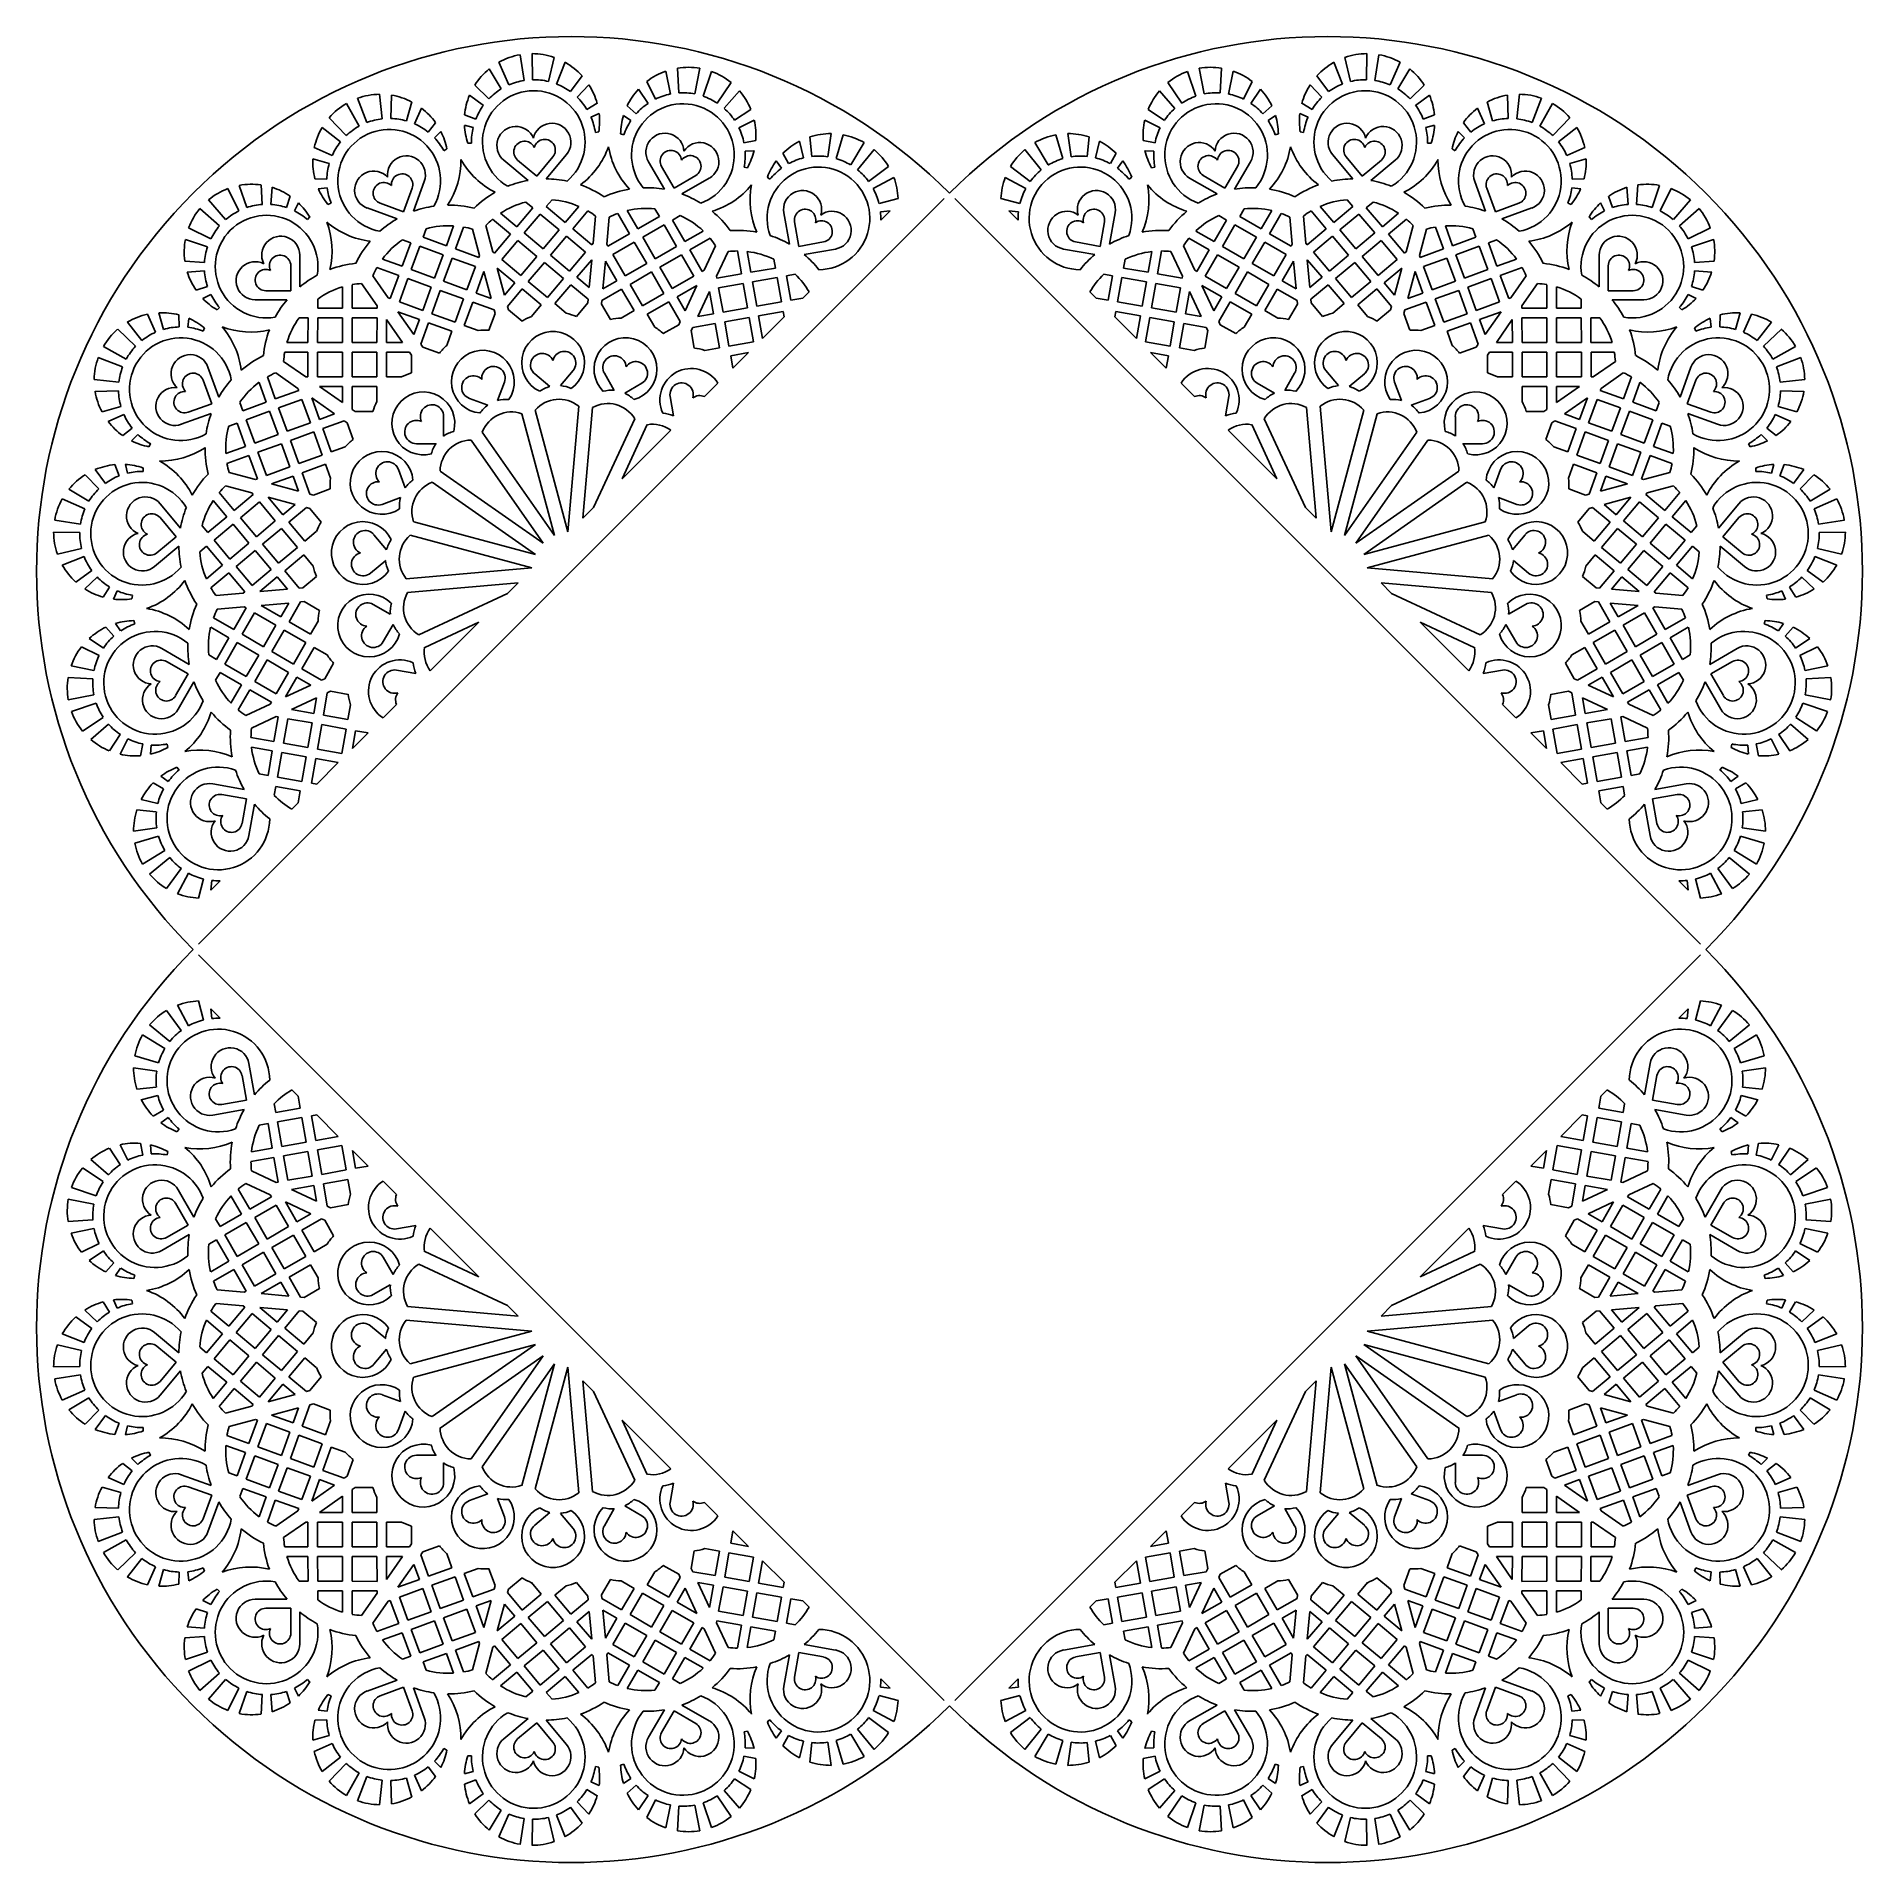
# Model space of a CAD drawing. Extents: x 41 to 289, y -2 to 246.
import ezdxf

# ---------------------------------------------------------------- set-up
doc = ezdxf.new("R2010")
doc.units = 0
doc.layers.get('0').update_dxf_attribs({"linetype": 'CONTINUOUS'})

msp = doc.modelspace()

# ---------------------------------------------------------------- linework, layer by layer
for p, q in [((107.54, 239.68), (106.99, 243.17)), ((108.62, 243.32), (108.69, 239.78)), ((110.83, 239.54), (111.62, 242.81)), ((218.79, 242.81), (219.58, 239.54)), ((221.72, 239.78), (221.78, 243.32)), ((223.42, 243.17), (222.87, 239.68)), ((104.44, 238.54), (102.79, 241.24)), ((104.12, 242.15), (105.47, 239.07)), ((113.09, 242.14), (111.93, 239.19)), ((113.82, 238.16), (115.39, 240.31)), ((127.38, 237.84), (126.75, 240.95)), ((128.32, 241.35), (128.53, 237.99)), ((130.68, 237.85), (131.36, 241.33)), ((132.95, 240.9), (131.8, 237.55)), ((198.61, 237.55), (197.46, 240.9)), ((199.05, 241.33), (199.73, 237.85)), ((201.88, 237.99), (202.09, 241.35)), ((203.65, 240.95), (203.02, 237.84)), ((215.02, 240.31), (216.58, 238.16)), ((218.47, 239.19), (217.32, 242.14)), ((224.94, 239.07), (226.28, 242.15)), ((227.62, 241.24), (225.97, 238.54)), ((88.31, 234.47), (87.93, 237.81)), ((89.54, 237.69), (89.46, 234.52)), ((102.02, 236.3), (100.13, 237.67)), ((100.84, 239.04), (102.76, 237.19)), ((116.33, 239.09), (114.71, 237.41)), ((124.34, 236.57), (123.04, 238.5)), ((124.17, 239.54), (125.34, 237.15)), ((133.73, 236.6), (135.59, 239.4)), ((136.75, 238.27), (134.65, 235.9)), ((195.76, 235.89), (193.66, 238.27)), ((194.82, 239.4), (196.68, 236.6)), ((205.06, 237.15), (206.24, 239.54)), ((207.37, 238.5), (206.07, 236.57)), ((215.7, 237.41), (214.08, 239.09)), ((227.65, 237.19), (229.57, 239.04)), ((230.27, 237.67), (228.39, 236.3)), ((240.95, 234.52), (240.87, 237.69)), ((242.48, 237.81), (242.1, 234.47)), ((85.16, 233.47), (83.45, 236.57)), ((84.94, 237.27), (86.21, 233.96)), ((91.59, 234.2), (92.33, 236.76)), ((93.62, 235.93), (92.68, 233.8)), ((116.06, 235.73), (117.45, 236.58)), ((117.71, 235.2), (116.59, 234.71)), ((121.5, 236.22), (122.72, 235.15)), ((136.07, 234.28), (138.28, 235.76)), ((192.13, 235.76), (194.34, 234.27)), ((207.69, 235.15), (208.91, 236.23)), ((213.81, 234.71), (212.69, 235.19)), ((212.96, 236.58), (214.35, 235.73)), ((237.73, 233.8), (236.78, 235.93)), ((238.08, 236.76), (238.82, 234.2)), ((244.19, 233.96), (245.47, 237.27)), ((246.96, 236.57), (245.24, 233.47)), ((82.64, 231.34), (80.17, 233.32)), ((81.11, 234.63), (83.43, 232.2)), ((94.52, 232.68), (95.53, 233.95)), ((96.26, 232.74), (95.37, 231.9)), ((100.63, 233.31), (99.44, 233.6)), ((99.47, 235.01), (100.98, 234.41)), ((117.2, 232.64), (117.66, 232.71)), ((122.02, 234.23), (121, 234.91)), ((138.74, 234.3), (136.65, 233.27)), ((193.76, 233.27), (191.67, 234.3)), ((209.41, 234.91), (208.39, 234.23)), ((212.75, 232.71), (213.21, 232.64)), ((229.43, 234.41), (230.94, 235.01)), ((230.96, 233.6), (229.78, 233.31)), ((235.03, 231.9), (234.15, 232.74)), ((234.87, 233.95), (235.89, 232.68)), ((246.98, 232.2), (249.3, 234.63)), ((250.24, 233.32), (247.76, 231.35)), ((79.09, 230.58), (81.53, 229.5)), ((96.65, 230.16), (97.06, 230.39)), ((99.93, 231.16), (100.4, 231.17)), ((120.62, 232.45), (121.06, 232.3)), ((137.34, 231.23), (138.93, 231.56)), ((145.41, 229.19), (144.85, 231.45)), ((146.27, 232.04), (146.55, 229.39)), ((148.7, 229.34), (149.18, 232.47)), ((150.78, 232.31), (149.83, 229.09)), ((151.81, 228.22), (153.63, 231.26)), ((154.98, 230.31), (152.75, 227.56)), ((177.65, 227.56), (175.43, 230.31)), ((176.77, 231.26), (178.6, 228.22)), ((180.57, 229.09), (179.62, 232.31)), ((181.23, 232.47), (181.7, 229.34)), ((183.86, 229.39), (184.14, 232.04)), ((185.56, 231.45), (185, 229.19)), ((191.47, 231.55), (193.07, 231.23)), ((209.34, 232.3), (209.79, 232.45)), ((230.01, 231.17), (230.48, 231.16)), ((233.35, 230.39), (233.76, 230.16)), ((248.88, 229.5), (251.32, 230.58)), ((81.13, 228.41), (78.89, 229.06)), ((108.08, 226.12), (104.78, 228.89)), ((109.25, 226.71), (106.65, 228.89)), ((109.25, 226.71), (111.43, 229.31)), ((110.51, 226.33), (113.28, 229.63)), ((126.55, 224.93), (124.4, 228.66)), ((127.86, 225.08), (126.16, 228.02)), ((137.35, 227.94), (137.81, 227.85)), ((138.71, 230.16), (137.49, 230.09)), ((142.43, 227.78), (141.7, 228.77)), ((142.62, 229.83), (143.4, 228.41)), ((154.24, 226), (156.95, 228)), ((173.46, 228), (176.16, 226)), ((187.01, 228.41), (187.78, 229.83)), ((188.71, 228.77), (187.98, 227.78)), ((192.92, 230.08), (191.7, 230.16)), ((192.59, 227.84), (193.06, 227.93)), ((202.55, 225.08), (204.25, 228.02)), ((203.86, 224.93), (206.01, 228.66)), ((219.9, 226.33), (217.13, 229.63)), ((221.16, 226.71), (218.98, 229.31)), ((221.16, 226.71), (223.75, 228.89)), ((222.33, 226.12), (225.63, 228.89)), ((251.52, 229.06), (249.28, 228.42)), ((68.93, 225.45), (69.94, 222.45)), ((72.05, 222.87), (71.87, 225.53)), ((79.18, 226.33), (80.8, 226.29)), ((92.53, 221.95), (94, 226)), ((127.86, 225.08), (130.8, 226.78)), ((128.91, 224.29), (132.64, 226.45)), ((140.5, 226.59), (140.87, 226.29)), ((157.65, 226.54), (154.87, 225.03)), ((175.54, 225.03), (172.76, 226.54)), ((189.54, 226.3), (189.91, 226.59)), ((201.5, 224.29), (197.76, 226.45)), ((202.55, 225.08), (199.61, 226.78)), ((237.88, 221.95), (236.41, 226)), ((249.6, 226.29), (251.23, 226.33)), ((258.53, 225.53), (258.35, 222.87)), ((260.47, 222.45), (261.47, 225.45)), ((63.38, 122.58), (164.5, 223.69)), ((64.75, 223.48), (67.08, 220.81)), ((68.87, 222.01), (67.38, 225.01)), ((73.37, 225.19), (73.21, 222.87)), ((75.32, 222.45), (75.84, 223.99)), ((76.94, 223.1), (76.39, 222.01)), ((80.85, 225.13), (79.64, 224.99)), ((80.93, 222.87), (81.37, 223.04)), ((91.21, 221.87), (88.02, 223.03)), ((91.21, 221.87), (92.37, 225.06)), ((107.78, 223.19), (108.7, 222.41)), ((111.32, 223.5), (110.54, 222.58)), ((155.65, 223.02), (158.23, 223.66)), ((165.91, 223.69), (267.03, 122.58)), ((172.18, 223.66), (174.76, 223.02)), ((219.09, 223.5), (219.87, 222.58)), ((222.63, 223.19), (221.71, 222.41)), ((239.2, 221.87), (238.04, 225.06)), ((239.2, 221.87), (242.38, 223.03)), ((249.04, 223.04), (249.48, 222.87)), ((250.77, 224.99), (249.55, 225.13)), ((254.01, 222.01), (253.47, 223.1)), ((254.56, 223.99), (255.08, 222.45)), ((257.2, 222.87), (257.04, 225.19)), ((263.03, 225.02), (261.54, 222.01)), ((263.33, 220.81), (265.65, 223.48)), ((66.26, 219.99), (63.59, 222.32)), ((78.19, 220.81), (78.5, 221.17)), ((90.31, 220.92), (86.26, 222.39)), ((103.27, 220.87), (105.69, 218.84)), ((104.34, 221.67), (106.53, 219.84)), ((108.7, 222.41), (106.53, 219.84)), ((109.7, 221.57), (107.54, 219)), ((109.7, 221.57), (112.28, 219.41)), ((110.54, 222.58), (113.12, 220.42)), ((114.96, 222.6), (113.12, 220.42)), ((116.16, 222), (114.13, 219.57)), ((117.21, 221.3), (116.89, 217.64)), ((118.76, 217.47), (119.08, 221.13)), ((120.24, 221.64), (121.82, 218.9)), ((121.52, 222.03), (122.95, 219.56)), ((125.87, 221.24), (122.95, 219.56)), ((125.27, 222.27), (125.87, 221.24)), ((128.7, 221.36), (127.66, 220.76)), ((127.66, 220.76), (129.34, 217.84)), ((143.5, 217.49), (142.76, 221.73)), ((144.79, 217.19), (144.2, 220.53)), ((157.17, 222.02), (155.85, 221.88)), ((155.89, 220.74), (157.17, 222.02)), ((173.24, 222.02), (174.52, 220.74)), ((173.24, 222.02), (174.56, 221.88)), ((185.62, 217.19), (186.21, 220.53)), ((186.9, 217.49), (187.65, 221.73)), ((202.75, 220.76), (201.07, 217.84)), ((201.71, 221.36), (202.75, 220.76)), ((205.14, 222.27), (204.54, 221.24)), ((204.54, 221.24), (207.46, 219.56)), ((208.89, 222.03), (207.46, 219.56)), ((210.17, 221.64), (208.59, 218.9)), ((211.33, 221.13), (211.65, 217.47)), ((213.51, 217.64), (213.19, 221.3)), ((214.25, 222), (216.28, 219.57)), ((215.45, 222.6), (217.29, 220.42)), ((219.87, 222.58), (217.29, 220.42)), ((220.71, 221.57), (218.13, 219.41)), ((220.71, 221.57), (222.87, 219)), ((221.71, 222.41), (223.88, 219.84)), ((226.07, 221.67), (223.88, 219.84)), ((227.14, 220.87), (224.72, 218.84)), ((240.1, 220.92), (244.15, 222.39)), ((251.91, 221.17), (252.22, 220.81)), ((266.81, 222.32), (264.15, 219.99)), ((64.62, 217.13), (61.62, 218.14)), ((62.06, 219.69), (65.07, 218.2)), ((91.03, 218.06), (92.16, 217.65)), ((94.25, 219.56), (93.84, 218.43)), ((93.84, 218.43), (97, 217.28)), ((97.98, 219.97), (97, 217.28)), ((99.32, 219.81), (98.23, 216.84)), ((100.54, 219.51), (101.49, 215.96)), ((103.3, 216.45), (102.35, 220)), ((105.69, 218.84), (103.52, 216.26)), ((106.69, 218), (104.53, 215.42)), ((106.69, 218), (109.27, 215.83)), ((107.54, 219), (110.12, 216.84)), ((112.28, 219.41), (110.12, 216.84)), ((113.28, 218.57), (111.12, 216)), ((113.28, 218.57), (115.86, 216.41)), ((114.13, 219.57), (116.71, 217.41)), ((121.82, 218.9), (118.9, 217.22)), ((126.52, 220.1), (123.61, 218.42)), ((123.61, 218.42), (125.29, 215.51)), ((126.52, 220.1), (128.21, 217.19)), ((131.82, 219.27), (129.34, 217.84)), ((132.74, 218.29), (130, 216.71)), ((197.67, 218.29), (200.41, 216.71)), ((198.59, 219.27), (201.07, 217.84)), ((203.88, 220.1), (202.2, 217.19)), ((203.88, 220.1), (206.8, 218.42)), ((206.8, 218.42), (205.12, 215.51)), ((208.59, 218.9), (211.51, 217.22)), ((216.28, 219.57), (213.7, 217.41)), ((217.12, 218.57), (214.54, 216.41)), ((217.12, 218.57), (219.29, 216)), ((218.13, 219.41), (220.29, 216.84)), ((222.87, 219), (220.29, 216.84)), ((223.71, 218), (221.13, 215.83)), ((223.71, 218), (225.88, 215.42)), ((224.72, 218.84), (226.88, 216.26)), ((228.06, 220), (227.11, 216.45)), ((228.91, 215.96), (229.86, 219.51)), ((231.09, 219.81), (232.18, 216.84)), ((232.43, 219.97), (233.41, 217.28)), ((236.57, 218.43), (233.41, 217.28)), ((236.16, 219.56), (236.57, 218.43)), ((239.38, 218.06), (238.25, 217.65)), ((265.34, 218.2), (268.35, 219.7)), ((268.79, 218.14), (265.79, 217.13)), ((77.12, 211.68), (77.12, 215.99)), ((88.32, 215.46), (91.01, 214.49)), ((92.16, 217.65), (91.01, 214.49)), ((93.39, 217.2), (92.24, 214.04)), ((93.39, 217.2), (96.55, 216.06)), ((96.55, 216.06), (95.4, 212.89)), ((97.78, 215.61), (96.63, 212.45)), ((97.78, 215.61), (100.95, 214.46)), ((98.23, 216.84), (101.39, 215.69)), ((101.49, 215.96), (101.39, 215.69)), ((103.3, 216.45), (103.52, 216.26)), ((104.53, 215.42), (107.11, 213.26)), ((109.27, 215.83), (107.11, 213.26)), ((111.12, 216), (113.7, 213.84)), ((115.86, 216.41), (113.7, 213.84)), ((116.7, 215.37), (114.7, 212.99)), ((116.7, 215.37), (116.37, 211.6)), ((116.89, 217.64), (116.71, 217.41)), ((118.76, 217.47), (118.9, 217.22)), ((122.47, 217.77), (119.56, 216.09)), ((119.56, 216.09), (121.24, 213.18)), ((122.47, 217.77), (124.16, 214.86)), ((128.21, 217.19), (125.29, 215.51)), ((128.86, 216.06), (125.95, 214.38)), ((128.86, 216.06), (130.55, 213.14)), ((130, 216.71), (131.68, 213.8)), ((133.49, 217.27), (131.94, 213.94)), ((133.63, 213.15), (135.18, 216.48)), ((136.45, 216.56), (137, 213.45)), ((137.79, 216.49), (138.29, 213.67)), ((141.39, 215.44), (141.6, 214.25)), ((144.79, 217.19), (148.13, 217.78)), ((145.51, 216.09), (149.75, 216.83)), ((184.9, 216.09), (180.66, 216.83)), ((185.62, 217.19), (182.28, 217.78)), ((189.02, 215.44), (188.81, 214.25)), ((192.62, 216.49), (192.12, 213.67)), ((193.96, 216.56), (193.41, 213.45)), ((195.22, 216.48), (196.78, 213.15)), ((198.47, 213.94), (196.92, 217.27)), ((200.41, 216.71), (198.72, 213.8)), ((201.54, 216.06), (199.86, 213.14)), ((201.54, 216.06), (204.46, 214.38)), ((202.2, 217.19), (205.12, 215.51)), ((207.93, 217.77), (206.25, 214.86)), ((207.93, 217.77), (210.85, 216.09)), ((210.85, 216.09), (209.17, 213.18)), ((211.65, 217.47), (211.51, 217.22)), ((213.51, 217.64), (213.7, 217.41)), ((214.04, 211.6), (213.71, 215.37)), ((213.71, 215.37), (215.71, 212.99)), ((214.54, 216.41), (216.71, 213.84)), ((219.29, 216), (216.71, 213.84)), ((221.13, 215.83), (223.3, 213.26)), ((225.88, 215.42), (223.3, 213.26)), ((227.11, 216.45), (226.88, 216.26)), ((228.91, 215.96), (229.01, 215.69)), ((232.18, 216.84), (229.01, 215.69)), ((232.63, 215.61), (229.46, 214.46)), ((232.63, 215.61), (233.78, 212.45)), ((237.02, 217.2), (233.86, 216.06)), ((233.86, 216.06), (235.01, 212.89)), ((237.02, 217.2), (238.17, 214.04)), ((238.25, 217.65), (239.4, 214.49)), ((242.09, 215.46), (239.4, 214.49)), ((253.29, 211.68), (253.29, 215.99)), ((61.54, 215.2), (64.2, 215.02)), ((64.2, 213.86), (61.88, 213.7)), ((75.91, 211.16), (75.91, 214.55)), ((89.13, 210.2), (87.02, 213.21)), ((87.58, 214.34), (90.56, 213.26)), ((90.56, 213.26), (89.4, 210.1)), ((92.24, 214.04), (95.4, 212.89)), ((100.95, 214.46), (99.79, 211.3)), ((102.08, 213.76), (101.02, 210.85)), ((102.08, 213.76), (103.06, 210.11)), ((104.87, 210.59), (103.89, 214.25)), ((103.89, 214.25), (106.27, 212.26)), ((110.28, 214.99), (108.11, 212.42)), ((110.28, 214.99), (112.86, 212.83)), ((114.7, 212.99), (116.37, 211.6)), ((118.23, 211.44), (118.56, 215.2)), ((118.56, 215.2), (120.11, 212.52)), ((124.16, 214.86), (121.24, 213.18)), ((124.81, 213.72), (121.9, 212.04)), ((124.81, 213.72), (126.5, 210.81)), ((125.95, 214.38), (127.63, 211.46)), ((130.55, 213.14), (127.63, 211.46)), ((131.94, 213.94), (131.68, 213.8)), ((133.63, 213.15), (133.68, 212.86)), ((137, 213.45), (133.68, 212.86)), ((141.6, 214.25), (138.29, 213.67)), ((141.83, 212.97), (138.51, 212.38)), ((141.83, 212.97), (142.42, 209.65)), ((144.3, 213.4), (143.12, 213.19)), ((143.12, 213.19), (143.71, 209.88)), ((186.11, 213.4), (187.29, 213.19)), ((187.29, 213.19), (186.7, 209.88)), ((188.58, 212.97), (187.99, 209.65)), ((188.58, 212.97), (191.89, 212.38)), ((188.81, 214.25), (192.12, 213.67)), ((193.41, 213.45), (196.73, 212.86)), ((196.78, 213.15), (196.73, 212.86)), ((198.47, 213.94), (198.72, 213.8)), ((199.86, 213.14), (202.77, 211.46)), ((204.46, 214.38), (202.77, 211.46)), ((205.59, 213.72), (203.91, 210.81)), ((205.59, 213.72), (208.51, 212.04)), ((206.25, 214.86), (209.17, 213.18)), ((211.85, 215.2), (210.3, 212.52)), ((211.85, 215.2), (212.18, 211.44)), ((215.71, 212.99), (214.04, 211.6)), ((220.13, 214.99), (217.55, 212.83)), ((220.13, 214.99), (222.3, 212.42)), ((226.52, 214.25), (224.14, 212.26)), ((226.52, 214.25), (225.54, 210.59)), ((227.35, 210.11), (228.32, 213.76)), ((228.32, 213.76), (229.39, 210.85)), ((229.46, 214.46), (230.62, 211.3)), ((238.17, 214.04), (235.01, 212.89)), ((242.82, 214.34), (239.85, 213.26)), ((239.85, 213.26), (241.01, 210.1)), ((243.39, 213.21), (241.28, 210.2)), ((254.5, 211.16), (254.5, 214.55)), ((266.21, 215.02), (268.86, 215.2)), ((268.53, 213.7), (266.21, 213.86)), ((63.08, 211.23), (64.62, 211.75)), ((65.07, 210.68), (63.97, 210.13)), ((75.91, 211.16), (72.52, 211.16)), ((82.92, 211.69), (82.92, 208.83)), ((84.23, 211.99), (84.23, 208.83)), ((85.49, 212.14), (87.6, 209.12)), ((91.79, 212.81), (90.63, 209.65)), ((91.79, 212.81), (94.95, 211.66)), ((94.95, 211.66), (93.8, 208.5)), ((96.18, 211.22), (95.03, 208.06)), ((96.18, 211.22), (99.34, 210.07)), ((96.63, 212.45), (99.79, 211.3)), ((101.02, 210.85), (103.06, 210.11)), ((106.27, 212.26), (104.87, 210.59)), ((107.27, 211.42), (105.28, 209.05)), ((107.27, 211.42), (109.85, 209.25)), ((108.11, 212.42), (110.69, 210.26)), ((112.86, 212.83), (110.69, 210.26)), ((113.86, 211.99), (111.69, 209.42)), ((113.86, 211.99), (116.23, 210.01)), ((120.76, 211.39), (118.09, 209.85)), ((120.11, 212.52), (118.23, 211.44)), ((120.76, 211.39), (122.45, 208.48)), ((121.9, 212.04), (123.58, 209.13)), ((126.5, 210.81), (123.58, 209.13)), ((130.97, 211.88), (128.29, 210.33)), ((130.97, 211.88), (129.38, 208.45)), ((131.07, 207.66), (132.67, 211.09)), ((132.67, 211.09), (133.21, 208.04)), ((137.23, 212.16), (133.91, 211.58)), ((133.91, 211.58), (134.5, 208.26)), ((137.23, 212.16), (137.81, 208.84)), ((138.51, 212.38), (139.1, 209.07)), ((145.31, 210.16), (146.17, 211.02)), ((184.24, 211.02), (185.1, 210.16)), ((191.89, 212.38), (191.31, 209.07)), ((193.18, 212.16), (192.6, 208.84)), ((193.18, 212.16), (196.5, 211.58)), ((196.5, 211.58), (195.91, 208.26)), ((197.74, 211.09), (197.2, 208.04)), ((197.74, 211.09), (199.34, 207.66)), ((201.03, 208.45), (199.43, 211.88)), ((199.43, 211.88), (202.12, 210.33)), ((203.91, 210.81), (206.82, 209.13)), ((208.51, 212.04), (206.82, 209.13)), ((209.64, 211.39), (207.96, 208.48)), ((209.64, 211.39), (212.32, 209.85)), ((210.3, 212.52), (212.18, 211.44)), ((216.55, 211.99), (214.18, 210.01)), ((216.55, 211.99), (218.71, 209.42)), ((217.55, 212.83), (219.72, 210.26)), ((222.3, 212.42), (219.72, 210.26)), ((223.14, 211.42), (220.56, 209.25)), ((223.14, 211.42), (225.13, 209.05)), ((224.14, 212.26), (225.54, 210.59)), ((229.39, 210.85), (227.35, 210.11)), ((233.78, 212.45), (230.62, 211.3)), ((234.23, 211.22), (231.06, 210.07)), ((234.23, 211.22), (235.38, 208.06)), ((238.62, 212.81), (235.46, 211.66)), ((235.46, 211.66), (236.61, 208.5)), ((238.62, 212.81), (239.78, 209.65)), ((242.81, 209.12), (244.92, 212.14)), ((246.17, 211.99), (246.18, 208.83)), ((247.48, 211.69), (247.49, 208.83)), ((254.5, 211.16), (257.89, 211.16)), ((266.44, 210.13), (265.34, 210.68)), ((265.79, 211.75), (267.33, 211.23)), ((57.57, 205.55), (56.49, 207.98)), ((58.01, 208.18), (58.66, 205.94)), ((65.91, 208.58), (66.26, 208.89)), ((75.39, 209.95), (71.08, 209.95)), ((79.56, 210.03), (79.56, 208.83)), ((79.56, 208.83), (82.92, 208.83)), ((84.23, 208.83), (87.6, 208.83)), ((87.6, 209.12), (87.6, 208.83)), ((89.13, 210.2), (89.4, 210.1)), ((92.6, 205.23), (90.44, 208.33)), ((90.44, 208.33), (93.35, 207.27)), ((90.63, 209.65), (93.8, 208.5)), ((95.03, 208.06), (98.19, 206.91)), ((99.34, 210.07), (98.19, 206.91)), ((100.57, 209.62), (99.42, 206.46)), ((100.57, 209.62), (103.48, 208.57)), ((103.6, 208.1), (102.77, 205.84)), ((103.48, 208.57), (103.6, 208.1)), ((105.41, 208.59), (105.28, 209.05)), ((105.41, 208.59), (107.26, 207.04)), ((109.85, 209.25), (108.54, 207.7)), ((111.69, 209.42), (113.25, 208.11)), ((116.18, 209.53), (114.63, 207.68)), ((116.23, 210.01), (116.18, 209.53)), ((118.05, 209.37), (118.09, 209.85)), ((118.05, 209.37), (119.25, 207.28)), ((122.45, 208.48), (120.69, 207.46)), ((127.15, 209.68), (124.24, 208)), ((124.24, 208), (125.25, 206.24)), ((127.15, 209.68), (128.7, 207)), ((128.29, 210.33), (129.38, 208.45)), ((133.21, 208.04), (131.07, 207.66)), ((137.81, 208.84), (134.5, 208.26)), ((142.42, 209.65), (139.1, 209.07)), ((142.64, 208.36), (139.33, 207.78)), ((142.64, 208.36), (142.77, 207.63)), ((145.31, 210.16), (143.71, 209.88)), ((185.1, 210.16), (186.7, 209.88)), ((187.76, 208.36), (187.63, 207.63)), ((187.76, 208.36), (191.08, 207.78)), ((187.99, 209.65), (191.31, 209.07)), ((192.6, 208.84), (195.91, 208.26)), ((197.2, 208.04), (199.34, 207.66)), ((202.12, 210.33), (201.03, 208.45)), ((203.25, 209.68), (201.71, 207)), ((203.25, 209.68), (206.17, 208)), ((206.17, 208), (205.15, 206.24)), ((207.96, 208.48), (209.72, 207.46)), ((212.36, 209.37), (211.15, 207.28)), ((212.32, 209.85), (212.36, 209.37)), ((214.22, 209.53), (214.18, 210.01)), ((214.22, 209.53), (215.78, 207.68)), ((218.71, 209.42), (217.16, 208.11)), ((220.56, 209.25), (221.86, 207.7)), ((225, 208.59), (223.15, 207.04)), ((225.13, 209.05), (225, 208.59)), ((226.81, 208.1), (226.93, 208.57)), ((226.81, 208.1), (227.63, 205.84)), ((229.83, 209.62), (226.93, 208.57)), ((229.83, 209.62), (230.99, 206.46)), ((231.06, 210.07), (232.22, 206.91)), ((235.38, 208.06), (232.22, 206.91)), ((239.78, 209.65), (236.61, 208.5)), ((239.97, 208.33), (237.06, 207.27)), ((239.97, 208.33), (237.8, 205.23)), ((241.28, 210.2), (241.01, 210.1)), ((242.81, 209.12), (242.81, 208.83)), ((246.18, 208.83), (242.81, 208.83)), ((250.85, 208.83), (247.49, 208.83)), ((250.85, 210.03), (250.85, 208.83)), ((255.02, 209.95), (259.33, 209.95)), ((264.15, 208.89), (264.5, 208.58)), ((271.75, 205.94), (272.39, 208.18)), ((273.92, 207.98), (272.84, 205.55)), ((54.87, 203.65), (52.44, 205.96)), ((53.75, 206.91), (55.73, 204.43)), ((60.79, 206.27), (60.75, 207.89)), ((62.08, 207.43), (61.94, 206.22)), ((64.04, 205.71), (64.21, 206.15)), ((77.05, 207.52), (78.25, 207.52)), ((78.25, 207.52), (78.24, 204.15)), ((79.56, 207.52), (79.55, 204.15)), ((79.56, 207.52), (82.92, 207.52)), ((82.92, 207.52), (82.92, 204.15)), ((84.23, 207.52), (87.6, 207.52)), ((84.23, 207.52), (84.23, 204.16)), ((87.6, 207.52), (87.59, 204.16)), ((88.9, 207.26), (91.07, 204.16)), ((88.9, 207.26), (88.9, 204.16)), ((93.35, 207.27), (92.6, 205.23)), ((94.58, 206.83), (93.52, 203.93)), ((94.58, 206.83), (97.74, 205.68)), ((97.74, 205.68), (97.05, 203.77)), ((99.42, 206.46), (101.33, 205.77)), ((128.5, 206.57), (126.41, 205.36)), ((128.7, 207), (128.5, 206.57)), ((130.19, 205.77), (130.4, 206.21)), ((130.19, 205.77), (130.61, 203.4)), ((133.44, 206.75), (130.4, 206.21)), ((133.44, 206.75), (134.02, 203.43)), ((138.04, 207.56), (134.73, 206.97)), ((134.73, 206.97), (135.31, 203.66)), ((138.04, 207.56), (138.63, 204.24)), ((139.33, 207.78), (139.87, 204.72)), ((139.87, 204.72), (142.77, 207.63)), ((187.63, 207.63), (190.54, 204.72)), ((191.08, 207.78), (190.54, 204.72)), ((192.37, 207.56), (191.78, 204.24)), ((192.37, 207.56), (195.68, 206.97)), ((195.68, 206.97), (195.1, 203.66)), ((196.97, 206.75), (196.38, 203.43)), ((196.97, 206.75), (200.01, 206.21)), ((200.22, 205.77), (199.8, 203.4)), ((200.01, 206.21), (200.22, 205.77)), ((201.91, 206.57), (201.71, 207)), ((201.91, 206.57), (204, 205.36)), ((230.99, 206.46), (229.08, 205.77)), ((235.83, 206.83), (232.67, 205.68)), ((232.67, 205.68), (233.36, 203.77)), ((235.83, 206.83), (236.89, 203.93)), ((237.06, 207.27), (237.8, 205.23)), ((239.34, 204.16), (241.5, 207.26)), ((241.5, 207.26), (241.51, 204.16)), ((242.81, 207.52), (242.82, 204.16)), ((246.18, 207.52), (242.81, 207.52)), ((246.18, 207.52), (246.18, 204.16)), ((247.49, 207.52), (247.49, 204.15)), ((250.85, 207.52), (247.49, 207.52)), ((250.85, 207.52), (250.86, 204.15)), ((252.16, 207.52), (252.16, 204.15)), ((253.36, 207.52), (252.16, 207.52)), ((266.2, 206.15), (266.37, 205.71)), ((268.46, 206.22), (268.33, 207.43)), ((269.66, 207.89), (269.62, 206.27)), ((274.68, 204.43), (276.65, 206.91)), ((277.97, 205.96), (275.53, 203.65)), ((50.5, 203.62), (53.6, 201.91)), ((75.39, 204.15), (78.24, 204.15)), ((79.55, 204.15), (82.92, 204.15)), ((84.23, 204.16), (87.59, 204.16)), ((88.9, 204.16), (91.07, 204.16)), ((93.8, 203.53), (93.52, 203.93)), ((93.8, 203.53), (96.06, 202.71)), ((134.02, 203.43), (132.03, 203.08)), ((138.63, 204.24), (135.31, 203.66)), ((191.78, 204.24), (195.1, 203.66)), ((196.38, 203.43), (198.38, 203.08)), ((236.61, 203.53), (234.34, 202.71)), ((236.89, 203.93), (236.61, 203.53)), ((241.51, 204.16), (239.34, 204.16)), ((246.18, 204.16), (242.82, 204.16)), ((250.86, 204.15), (247.49, 204.15)), ((255.02, 204.15), (252.16, 204.15)), ((276.81, 201.91), (279.91, 203.62)), ((53.11, 200.86), (49.81, 202.13)), ((66.16, 196.76), (64.68, 200.81)), ((77.95, 199.48), (74.94, 201.58)), ((75.08, 202.84), (78.24, 202.84)), ((78.24, 202.84), (78.24, 199.48)), ((79.55, 202.84), (82.92, 202.85)), ((79.55, 202.84), (79.55, 199.48)), ((82.92, 202.85), (82.91, 199.48)), ((84.23, 202.85), (84.22, 199.48)), ((84.23, 202.85), (87.59, 202.85)), ((87.59, 202.85), (87.59, 199.48)), ((88.9, 202.85), (91.99, 202.85)), ((88.9, 202.85), (88.9, 199.49)), ((91.99, 202.85), (92.27, 202.46)), ((92.27, 202.46), (92.26, 200.04)), ((137.94, 202.79), (135.54, 202.37)), ((135.54, 202.37), (135.84, 200.69)), ((135.84, 200.69), (137.94, 202.79)), ((192.47, 202.79), (194.57, 200.69)), ((192.47, 202.79), (194.87, 202.37)), ((194.87, 202.37), (194.57, 200.69)), ((238.14, 202.46), (238.42, 202.85)), ((238.14, 202.46), (238.14, 200.04)), ((241.51, 202.85), (238.42, 202.85)), ((241.51, 202.85), (241.51, 199.49)), ((242.82, 202.85), (242.82, 199.48)), ((246.18, 202.85), (242.82, 202.85)), ((246.18, 202.85), (246.18, 199.48)), ((247.49, 202.85), (247.49, 199.48)), ((250.86, 202.84), (247.49, 202.85)), ((250.86, 202.84), (250.86, 199.48)), ((252.17, 202.84), (252.17, 199.48)), ((255.33, 202.84), (252.17, 202.84)), ((255.47, 201.58), (252.46, 199.48)), ((264.25, 196.76), (265.72, 200.81)), ((280.6, 202.13), (277.3, 200.86)), ((49.26, 199.14), (52.6, 198.77)), ((65.2, 195.86), (64.04, 199.05)), ((71.61, 198.75), (72.58, 196.07)), ((72.74, 199.49), (73.81, 196.52)), ((73.87, 200.05), (76.88, 197.94)), ((77.95, 199.48), (78.24, 199.48)), ((79.55, 199.48), (82.91, 199.48)), ((82.91, 196), (79.82, 198.17)), ((79.82, 198.17), (82.91, 198.17)), ((82.91, 198.17), (82.91, 196)), ((84.22, 199.48), (87.59, 199.48)), ((84.22, 198.17), (87.59, 198.18)), ((84.22, 198.17), (84.22, 195.09)), ((87.59, 198.18), (87.59, 196.15)), ((88.9, 199.49), (90.93, 199.49)), ((103.95, 196.29), (104.86, 198.79)), ((111.02, 198.18), (108.97, 199.9)), ((112.47, 198.31), (114.18, 200.35)), ((119.76, 197.67), (118.42, 199.98)), ((121.17, 197.29), (123.48, 198.63)), ((131.98, 196.83), (133.8, 198.65)), ((196.61, 198.65), (198.43, 196.83)), ((209.24, 197.29), (206.93, 198.63)), ((210.65, 197.67), (211.98, 199.98)), ((217.94, 198.31), (216.23, 200.35)), ((219.39, 198.18), (221.44, 199.9)), ((226.46, 196.29), (225.55, 198.79)), ((241.51, 199.49), (239.48, 199.49)), ((246.18, 199.48), (242.82, 199.48)), ((242.82, 198.18), (242.82, 196.15)), ((246.19, 198.17), (242.82, 198.18)), ((246.19, 198.17), (246.19, 195.09)), ((250.86, 199.48), (247.49, 199.48)), ((247.49, 198.17), (247.5, 196)), ((250.59, 198.17), (247.49, 198.17)), ((250.59, 198.17), (247.5, 196)), ((252.46, 199.48), (252.17, 199.48)), ((253.53, 197.94), (256.54, 200.05)), ((257.67, 199.49), (256.59, 196.52)), ((258.8, 198.75), (257.82, 196.07)), ((265.21, 195.86), (266.37, 199.05)), ((277.81, 198.77), (281.15, 199.14)), ((52.55, 197.61), (49.38, 197.53)), ((65.2, 195.86), (62.01, 194.7)), ((69.01, 196.04), (69.42, 194.91)), ((69.42, 194.91), (72.58, 196.07)), ((73.81, 196.52), (76.98, 197.67)), ((74.26, 195.29), (77.42, 196.44)), ((76.88, 197.94), (76.98, 197.67)), ((77.42, 196.44), (78.57, 193.28)), ((78.74, 196.64), (81.84, 194.47)), ((78.74, 196.64), (79.8, 193.73)), ((102.63, 195.67), (100.12, 196.58)), ((127.8, 194.2), (127.34, 196.83)), ((202.61, 194.2), (203.07, 196.83)), ((227.78, 195.67), (230.29, 196.58)), ((248.57, 194.47), (251.67, 196.64)), ((251.67, 196.64), (250.61, 193.73)), ((252.99, 196.44), (251.84, 193.28)), ((256.15, 195.29), (252.99, 196.44)), ((253.53, 197.94), (253.43, 197.67)), ((256.59, 196.52), (253.43, 197.67)), ((260.99, 194.91), (257.82, 196.07)), ((261.39, 196.04), (260.99, 194.91)), ((265.21, 195.86), (268.4, 194.7)), ((281.03, 197.53), (277.86, 197.61)), ((50.32, 194.74), (52.88, 195.48)), ((53.27, 194.39), (51.14, 193.45)), ((65.12, 194.55), (61.07, 193.07)), ((67.51, 192.82), (68.64, 193.24)), ((68.64, 193.24), (69.79, 190.07)), ((69.87, 193.68), (73.03, 194.84)), ((69.87, 193.68), (71.02, 190.52)), ((73.03, 194.84), (74.18, 191.67)), ((74.26, 195.29), (75.41, 192.12)), ((75.41, 192.12), (78.57, 193.28)), ((79.8, 193.73), (81.84, 194.47)), ((80.25, 192.5), (83.15, 193.55)), ((83.15, 193.55), (83.54, 193.28)), ((83.54, 193.28), (84.37, 191.01)), ((84.62, 194.81), (84.22, 195.09)), ((84.62, 194.81), (87.03, 194.81)), ((96.63, 191.47), (96.63, 194.14)), ((107.24, 194.5), (111.66, 178.01)), ((113.47, 178.5), (109.05, 194.99)), ((114.96, 195.51), (113.47, 178.5)), ((115.51, 180.36), (116.82, 195.34)), ((122.55, 193.81), (116.95, 181.8)), ((213.46, 181.8), (207.86, 193.81)), ((213.59, 195.34), (214.9, 180.36)), ((216.94, 178.5), (215.45, 195.51)), ((221.36, 194.99), (216.94, 178.5)), ((218.74, 178.01), (223.16, 194.5)), ((233.78, 191.47), (233.78, 194.14)), ((245.79, 194.81), (243.38, 194.81)), ((246.19, 195.09), (245.79, 194.81)), ((246.86, 193.28), (246.04, 191.01)), ((246.86, 193.28), (247.26, 193.55)), ((250.16, 192.5), (247.26, 193.55)), ((250.61, 193.73), (248.57, 194.47)), ((255, 192.12), (251.84, 193.28)), ((256.15, 195.29), (255, 192.12)), ((257.38, 194.84), (256.23, 191.67)), ((260.54, 193.68), (257.38, 194.84)), ((260.54, 193.68), (259.39, 190.52)), ((261.77, 193.24), (260.62, 190.07)), ((262.9, 192.82), (261.77, 193.24)), ((265.28, 194.55), (269.33, 193.07)), ((279.27, 193.45), (277.14, 194.39)), ((277.53, 195.48), (280.09, 194.74)), ((53.12, 191.54), (54.39, 192.55)), ((55.17, 191.7), (54.33, 190.81)), ((71.02, 190.52), (74.18, 191.67)), ((75.86, 190.89), (79.02, 192.05)), ((75.86, 190.89), (77, 187.73)), ((79.02, 192.05), (80.17, 188.88)), ((80.25, 192.5), (81.4, 189.33)), ((100.34, 190.93), (110.13, 176.94)), ((111.66, 178.01), (101.87, 192)), ((120.81, 185.67), (124.24, 193.02)), ((120.81, 185.67), (127.41, 192.26)), ((203, 192.26), (209.59, 185.67)), ((206.17, 193.02), (209.59, 185.67)), ((228.54, 192), (218.74, 178.01)), ((220.28, 176.94), (230.07, 190.93)), ((250.16, 192.5), (249.01, 189.33)), ((251.39, 192.05), (250.24, 188.88)), ((254.55, 190.89), (251.39, 192.05)), ((254.55, 190.89), (253.4, 187.73)), ((259.39, 190.52), (256.23, 191.67)), ((276.08, 190.81), (275.24, 191.7)), ((276.02, 192.55), (277.29, 191.54)), ((56.68, 190.01), (56.91, 190.42)), ((67.1, 189.09), (69.79, 190.07)), ((67.26, 187.76), (70.24, 188.84)), ((70.24, 188.84), (71.38, 185.68)), ((71.46, 189.29), (74.63, 190.44)), ((71.46, 189.29), (72.61, 186.13)), ((74.63, 190.44), (75.77, 187.28)), ((77, 187.73), (80.17, 188.88)), ((81.4, 189.33), (83.3, 190.03)), ((95.6, 190.44), (92.93, 190.44)), ((234.81, 190.44), (237.48, 190.44)), ((249.01, 189.33), (247.11, 190.03)), ((253.4, 187.73), (250.24, 188.88)), ((255.78, 190.44), (254.63, 187.28)), ((258.94, 189.29), (255.78, 190.44)), ((258.94, 189.29), (257.79, 186.13)), ((260.17, 188.84), (259.02, 185.68)), ((263.14, 187.76), (260.17, 188.84)), ((263.3, 189.09), (260.62, 190.07)), ((273.5, 190.42), (273.73, 190.01)), ((49.88, 184.31), (48.04, 186.23)), ((49.4, 186.94), (50.77, 185.06)), ((52.66, 186.09), (52.07, 187.6)), ((53.48, 187.63), (53.76, 186.44)), ((55.9, 186.68), (55.91, 187.15)), ((71.11, 185.58), (67.56, 186.53)), ((71.11, 185.58), (71.38, 185.68)), ((72.61, 186.13), (75.77, 187.28)), ((73.31, 184.99), (76.22, 186.05)), ((76.22, 186.05), (76.96, 184.01)), ((77.45, 186.5), (80.61, 187.65)), ((77.45, 186.5), (78.5, 183.6)), ((80.61, 187.65), (81.3, 185.75)), ((91.4, 184.45), (90.49, 186.95)), ((110.13, 176.94), (96.15, 186.73)), ((234.26, 186.73), (220.28, 176.94)), ((239, 184.45), (239.92, 186.95)), ((249.8, 187.65), (249.1, 185.75)), ((252.96, 186.5), (249.8, 187.65)), ((252.96, 186.5), (251.9, 183.6)), ((254.19, 186.05), (253.45, 184.01)), ((257.1, 184.99), (254.19, 186.05)), ((257.79, 186.13), (254.63, 187.28)), ((259.3, 185.58), (259.02, 185.68)), ((262.85, 186.53), (259.3, 185.58)), ((274.49, 187.15), (274.5, 186.68)), ((276.64, 186.44), (276.93, 187.63)), ((278.34, 187.61), (277.75, 186.09)), ((279.64, 185.06), (281.01, 186.94)), ((282.37, 186.23), (280.52, 184.31)), ((45.83, 184.28), (48.54, 182.63)), ((66.21, 183.81), (68.24, 181.38)), ((67.08, 184.72), (70.63, 183.77)), ((68.24, 181.38), (70.81, 183.55)), ((70.63, 183.77), (70.81, 183.55)), ((72.83, 183.18), (76.48, 182.2)), ((72.83, 183.18), (74.82, 180.81)), ((76.96, 184.01), (73.31, 184.99)), ((78.97, 183.47), (78.5, 183.6)), ((78.97, 183.47), (81.24, 184.3)), ((95.07, 185.2), (109.06, 175.41)), ((221.35, 175.41), (235.33, 185.2)), ((251.44, 183.47), (249.17, 184.3)), ((251.9, 183.6), (251.44, 183.47)), ((257.1, 184.99), (253.45, 184.01)), ((253.93, 182.2), (257.58, 183.18)), ((257.58, 183.18), (255.59, 180.81)), ((259.78, 183.77), (259.6, 183.55)), ((262.17, 181.38), (259.6, 183.55)), ((259.78, 183.77), (263.33, 184.72)), ((264.2, 183.81), (262.17, 181.38)), ((281.87, 182.63), (284.58, 184.28)), ((48, 181.6), (44.92, 182.95)), ((60.96, 179), (58.19, 182.3)), ((65.4, 182.73), (67.23, 180.54)), ((69.08, 180.38), (71.65, 182.55)), ((71.65, 182.55), (73.81, 179.97)), ((74.82, 180.81), (76.48, 182.2)), ((75.66, 179.8), (78.02, 181.79)), ((78.02, 181.79), (78.49, 181.67)), ((78.49, 181.67), (80.04, 179.82)), ((90.79, 183.13), (88.28, 182.21)), ((115.51, 180.36), (116.95, 181.8)), ((213.46, 181.8), (214.9, 180.36)), ((239.62, 183.13), (242.13, 182.21)), ((251.92, 181.67), (250.37, 179.82)), ((251.92, 181.67), (252.39, 181.79)), ((254.75, 179.8), (252.39, 181.79)), ((255.59, 180.81), (253.93, 182.2)), ((258.75, 182.55), (256.59, 179.97)), ((261.33, 180.38), (258.75, 182.55)), ((265.01, 182.73), (263.17, 180.54)), ((269.45, 179), (272.22, 182.3)), ((285.49, 182.95), (282.41, 181.61)), ((47.3, 178.38), (43.76, 178.45)), ((43.9, 180.09), (47.4, 179.54)), ((60.36, 177.82), (58.18, 180.42)), ((63.89, 179.3), (64.66, 178.38)), ((64.66, 178.38), (67.23, 180.54)), ((65.5, 177.37), (68.08, 179.54)), ((68.08, 179.54), (70.24, 176.96)), ((69.08, 180.38), (71.24, 177.8)), ((71.24, 177.8), (73.81, 179.97)), ((72.08, 176.8), (74.66, 178.96)), ((74.66, 178.96), (76.82, 176.38)), ((75.66, 179.8), (77.82, 177.22)), ((77.82, 177.22), (79.37, 178.53)), ((109.06, 175.41), (92.57, 179.83)), ((237.84, 179.83), (221.35, 175.41)), ((252.59, 177.22), (251.04, 178.53)), ((254.75, 179.8), (252.59, 177.22)), ((255.75, 178.96), (253.59, 176.38)), ((258.33, 176.8), (255.75, 178.96)), ((259.17, 177.8), (256.59, 179.97)), ((261.33, 180.38), (259.17, 177.8)), ((262.33, 179.54), (260.17, 176.96)), ((264.91, 177.37), (262.33, 179.54)), ((265.75, 178.38), (263.17, 180.54)), ((266.52, 179.3), (265.75, 178.38)), ((270.04, 177.82), (272.22, 180.42)), ((283.01, 179.54), (286.51, 180.09)), ((286.65, 178.45), (283.11, 178.38)), ((44.27, 175.45), (47.53, 176.24)), ((60.74, 176.56), (57.44, 173.79)), ((60.36, 177.82), (57.77, 175.64)), ((63.58, 175.76), (64.5, 176.53)), ((64.5, 176.53), (66.66, 173.95)), ((65.5, 177.37), (67.66, 174.79)), ((67.66, 174.79), (70.24, 176.96)), ((68.5, 173.79), (71.08, 175.95)), ((71.08, 175.95), (73.24, 173.37)), ((72.08, 176.8), (74.24, 174.22)), ((74.24, 174.22), (76.82, 176.38)), ((88.89, 176.06), (87.18, 178.1)), ((92.09, 178.02), (108.58, 173.6)), ((221.83, 173.6), (238.32, 178.02)), ((241.51, 176.06), (243.23, 178.1)), ((256.17, 174.22), (253.59, 176.38)), ((258.33, 176.8), (256.17, 174.22)), ((259.33, 175.95), (257.17, 173.37)), ((261.91, 173.79), (259.33, 175.95)), ((262.75, 174.79), (260.17, 176.96)), ((264.91, 177.37), (262.75, 174.79)), ((265.91, 176.53), (263.75, 173.95)), ((266.83, 175.76), (265.91, 176.53)), ((269.66, 176.56), (272.96, 173.79)), ((270.04, 177.82), (272.64, 175.64)), ((282.88, 176.24), (286.14, 175.45)), ((47.88, 175.14), (44.93, 173.98)), ((64.47, 172.11), (66.66, 173.95)), ((68.5, 173.79), (70.66, 171.21)), ((70.66, 171.21), (73.24, 173.37)), ((75.08, 173.21), (77.66, 175.38)), ((77.66, 175.38), (78.96, 173.82)), ((88.77, 174.61), (86.72, 172.89)), ((108.58, 173.6), (91.57, 172.12)), ((238.84, 172.12), (221.83, 173.6)), ((241.64, 174.61), (243.69, 172.89)), ((252.75, 175.38), (251.45, 173.82)), ((255.33, 173.21), (252.75, 175.38)), ((259.75, 171.21), (257.17, 173.37)), ((261.91, 173.79), (259.75, 171.21)), ((265.94, 172.11), (263.75, 173.95)), ((285.48, 173.98), (282.53, 175.14)), ((46.76, 171.68), (48.92, 173.25)), ((49.66, 172.36), (47.98, 170.75)), ((50.49, 169.63), (51.34, 171.01)), ((65.08, 170.91), (67.5, 172.95)), ((67.5, 172.95), (69.66, 170.37)), ((71.71, 170.38), (74.08, 172.37)), ((74.08, 172.37), (75.47, 170.71)), ((75.08, 173.21), (77.06, 170.85)), ((77.55, 170.89), (77.06, 170.85)), ((77.55, 170.89), (79.39, 172.44)), ((91.73, 170.25), (106.71, 171.56)), ((105.27, 170.12), (106.71, 171.56)), ((223.7, 171.56), (225.14, 170.12)), ((223.7, 171.56), (238.68, 170.25)), ((252.86, 170.89), (251.02, 172.44)), ((253.34, 170.85), (252.86, 170.89)), ((255.33, 173.21), (253.34, 170.85)), ((256.33, 172.37), (254.94, 170.71)), ((258.7, 170.38), (256.33, 172.37)), ((262.91, 172.95), (260.75, 170.37)), ((265.33, 170.91), (262.91, 172.95)), ((279.07, 171.01), (279.92, 169.63)), ((282.43, 170.75), (280.75, 172.36)), ((281.49, 173.25), (283.65, 171.68)), ((52.37, 170.48), (51.88, 169.36)), ((54.36, 169.41), (54.44, 169.88)), ((69.44, 170.18), (65.78, 169.86)), ((69.44, 170.18), (69.66, 170.37)), ((75.47, 170.71), (71.71, 170.38)), ((71.87, 168.52), (75.64, 168.84)), ((71.87, 168.52), (74.55, 166.96)), ((74.55, 166.96), (75.64, 168.84)), ((75.68, 166.31), (77.23, 168.98)), ((77.23, 168.98), (77.71, 169.03)), ((77.71, 169.03), (79.8, 167.82)), ((89.4, 167.31), (87.09, 168.65)), ((105.27, 170.12), (93.27, 164.53)), ((237.14, 164.53), (225.14, 170.12)), ((241, 167.31), (243.31, 168.65)), ((252.7, 169.03), (250.61, 167.82)), ((252.7, 169.03), (253.18, 168.98)), ((254.72, 166.31), (253.18, 168.98)), ((254.77, 168.84), (258.54, 168.52)), ((255.86, 166.96), (254.77, 168.84)), ((258.7, 170.38), (254.94, 170.71)), ((258.54, 168.52), (255.86, 166.96)), ((260.97, 170.18), (260.75, 170.37)), ((264.63, 169.86), (260.97, 170.18)), ((275.97, 169.88), (276.05, 169.41)), ((278.53, 169.36), (278.04, 170.48)), ((52.16, 166.08), (52.84, 165.06)), ((54.77, 166.01), (54.62, 166.46)), ((65.43, 166.84), (68.17, 165.25)), ((65.94, 168), (69.6, 168.32)), ((68.17, 165.25), (69.85, 168.17)), ((69.3, 164.6), (70.98, 167.52)), ((69.6, 168.32), (69.85, 168.17)), ((70.98, 167.52), (73.9, 165.83)), ((75.68, 166.31), (78.6, 164.62)), ((78.6, 164.62), (79.61, 166.38)), ((89.78, 165.91), (88.45, 163.6)), ((94.06, 162.83), (101.41, 166.26)), ((94.81, 159.66), (101.41, 166.26)), ((229, 166.26), (235.6, 159.66)), ((229, 166.26), (236.35, 162.83)), ((240.63, 165.91), (241.96, 163.6)), ((251.81, 164.62), (250.8, 166.38)), ((254.72, 166.31), (251.81, 164.62)), ((259.42, 167.52), (256.51, 165.83)), ((261.1, 164.6), (259.42, 167.52)), ((260.81, 168.32), (260.56, 168.17)), ((262.24, 165.25), (260.56, 168.17)), ((260.81, 168.32), (264.47, 168)), ((264.97, 166.84), (262.24, 165.25)), ((275.79, 166.46), (275.63, 166.01)), ((277.57, 165.06), (278.24, 166.08)), ((48.57, 164.03), (50.5, 162.73)), ((51.92, 164.35), (50.85, 165.57)), ((65.05, 165.55), (67.52, 164.12)), ((65.84, 161.2), (67.52, 164.12)), ((66.97, 160.55), (68.65, 163.47)), ((68.65, 163.47), (71.56, 161.78)), ((69.3, 164.6), (72.22, 162.91)), ((72.22, 162.91), (73.9, 165.83)), ((73.35, 162.26), (75.03, 165.17)), ((75.03, 165.17), (77.94, 163.49)), ((76.26, 160.57), (77.94, 163.49)), ((255.38, 165.17), (252.46, 163.49)), ((254.14, 160.57), (252.46, 163.49)), ((257.06, 162.26), (255.38, 165.17)), ((258.19, 162.91), (256.51, 165.83)), ((261.1, 164.6), (258.19, 162.91)), ((261.76, 163.47), (258.84, 161.78)), ((263.44, 160.55), (261.76, 163.47)), ((265.36, 165.55), (262.89, 164.12)), ((264.57, 161.2), (262.89, 164.12)), ((279.56, 165.57), (278.48, 164.35)), ((279.91, 162.73), (281.84, 164.03)), ((49.92, 161.73), (47.53, 162.9)), ((62.15, 160.52), (58.42, 162.68)), ((61.99, 159.22), (59.05, 160.91)), ((64.8, 161.81), (65.84, 161.2)), ((69.88, 158.86), (71.56, 161.78)), ((71.02, 158.21), (72.7, 161.12)), ((72.7, 161.12), (75.61, 159.44)), ((73.35, 162.26), (76.26, 160.57)), ((77.4, 159.92), (79.08, 162.83)), ((79.08, 162.83), (80.83, 161.82)), ((251.33, 162.83), (249.58, 161.82)), ((253.01, 159.92), (251.33, 162.83)), ((257.06, 162.26), (254.14, 160.57)), ((257.71, 161.12), (254.8, 159.44)), ((259.39, 158.21), (257.71, 161.12)), ((260.52, 158.86), (258.84, 161.78)), ((265.61, 161.81), (264.57, 161.2)), ((268.26, 160.52), (271.99, 162.68)), ((268.42, 159.22), (271.35, 160.91)), ((282.88, 162.9), (280.48, 161.73)), ((49.08, 158.54), (45.73, 158.75)), ((46.13, 160.32), (49.23, 159.69)), ((61.99, 159.22), (60.3, 156.28)), ((65.72, 158.38), (66.32, 159.42)), ((66.32, 159.42), (69.23, 157.73)), ((66.97, 160.55), (69.88, 158.86)), ((73.93, 156.52), (75.61, 159.44)), ((75.2, 156.1), (76.74, 158.78)), ((76.74, 158.78), (78.62, 157.7)), ((77.4, 159.92), (80.07, 158.37)), ((80.51, 158.58), (80.07, 158.37)), ((80.51, 158.58), (81.71, 160.67)), ((92.88, 159.27), (90.25, 159.74)), ((237.53, 159.27), (240.16, 159.74)), ((249.9, 158.58), (248.7, 160.67)), ((250.34, 158.37), (249.9, 158.58)), ((253.01, 159.92), (250.34, 158.37)), ((253.66, 158.78), (251.79, 157.7)), ((255.21, 156.1), (253.66, 158.78)), ((256.48, 156.52), (254.8, 159.44)), ((263.44, 160.55), (260.52, 158.86)), ((264.09, 159.42), (261.18, 157.73)), ((264.69, 158.38), (264.09, 159.42)), ((268.42, 159.22), (270.11, 156.28)), ((281.18, 159.69), (284.28, 160.32)), ((284.68, 158.75), (281.33, 158.54)), ((45.75, 155.71), (49.22, 156.39)), ((62.78, 158.16), (60.63, 154.43)), ((67.8, 155.25), (69.23, 157.73)), ((68.78, 154.34), (70.36, 157.07)), ((70.36, 157.07), (73.28, 155.39)), ((71.02, 158.21), (73.93, 156.52)), ((78.62, 157.7), (75.2, 156.1)), ((75.99, 154.41), (79.41, 156)), ((79.04, 153.87), (79.41, 156)), ((80.33, 153.64), (80.86, 156.68)), ((80.86, 156.68), (81.3, 156.88)), ((81.3, 156.88), (83.67, 156.46)), ((249.11, 156.88), (246.73, 156.46)), ((249.11, 156.88), (249.55, 156.68)), ((250.08, 153.64), (249.55, 156.68)), ((251, 156), (254.42, 154.41)), ((251.37, 153.87), (251, 156)), ((255.21, 156.1), (251.79, 157.7)), ((259.39, 158.21), (256.48, 156.52)), ((260.04, 157.07), (257.13, 155.39)), ((261.62, 154.34), (260.04, 157.07)), ((262.6, 155.25), (261.18, 157.73)), ((267.63, 158.16), (269.78, 154.43)), ((281.19, 156.39), (284.66, 155.71)), ((49.52, 155.27), (46.17, 154.12)), ((73.13, 155.14), (69.8, 153.58)), ((73.13, 155.14), (73.28, 155.39)), ((75.99, 154.41), (79.04, 153.87)), ((80.33, 153.64), (83.64, 153.05)), ((83.64, 153.05), (83.99, 155.05)), ((88.42, 153.27), (90.25, 155.1)), ((240.16, 155.1), (241.99, 153.27)), ((246.77, 153.05), (246.42, 155.05)), ((250.08, 153.64), (246.77, 153.05)), ((254.42, 154.41), (251.37, 153.87)), ((257.28, 155.14), (257.13, 155.39)), ((260.61, 153.58), (257.28, 155.14)), ((284.24, 154.13), (280.89, 155.28)), ((47.68, 151.48), (50.47, 153.34)), ((51.18, 152.42), (48.8, 150.33)), ((51.31, 148.79), (52.8, 151)), ((70.59, 151.89), (73.92, 153.44)), ((73.63, 150.08), (74.21, 153.39)), ((73.92, 153.44), (74.21, 153.39)), ((74.92, 149.85), (75.5, 153.16)), ((75.5, 153.16), (78.81, 152.58)), ((78.23, 149.26), (78.81, 152.58)), ((79.52, 149.03), (80.1, 152.35)), ((80.1, 152.35), (83.41, 151.76)), ((82.83, 148.45), (83.41, 151.76)), ((84.28, 149.13), (84.7, 151.53)), ((84.28, 149.13), (86.38, 151.23)), ((84.7, 151.53), (86.38, 151.23)), ((245.71, 151.53), (244.03, 151.23)), ((244.03, 151.23), (246.13, 149.13)), ((246.13, 149.13), (245.71, 151.53)), ((250.31, 152.35), (246.99, 151.76)), ((247.58, 148.45), (246.99, 151.76)), ((250.89, 149.03), (250.31, 152.35)), ((254.91, 153.16), (251.6, 152.58)), ((252.18, 149.26), (251.6, 152.58)), ((255.49, 149.85), (254.91, 153.16)), ((256.49, 153.44), (256.2, 153.39)), ((256.78, 150.08), (256.2, 153.39)), ((256.49, 153.44), (259.82, 151.89)), ((277.61, 151), (279.1, 148.79)), ((281.61, 150.33), (279.23, 152.42)), ((279.93, 153.34), (282.73, 151.49)), ((53.8, 150.42), (52.78, 148.33)), ((55.52, 148.14), (55.84, 149.73)), ((56.99, 149.58), (56.91, 148.36)), ((59.23, 149.26), (59.14, 149.72)), ((70.51, 150.63), (73.63, 150.08)), ((70.59, 149.29), (73.4, 148.79)), ((72.82, 145.47), (73.4, 148.79)), ((74.11, 145.24), (74.69, 148.56)), ((74.69, 148.56), (78, 147.97)), ((74.92, 149.85), (78.23, 149.26)), ((79.52, 149.03), (82.83, 148.45)), ((250.89, 149.03), (247.58, 148.45)), ((255.49, 149.85), (252.18, 149.26)), ((255.72, 148.56), (252.41, 147.97)), ((256.3, 145.24), (255.72, 148.56)), ((259.9, 150.63), (256.78, 150.08)), ((259.82, 149.29), (257.01, 148.79)), ((257.59, 145.47), (257.01, 148.79)), ((271.27, 149.72), (271.18, 149.26)), ((273.5, 148.36), (273.42, 149.58)), ((274.57, 149.73), (274.89, 148.14)), ((277.63, 148.33), (276.61, 150.42)), ((60.78, 146.2), (60.48, 146.57)), ((77.42, 144.66), (78, 147.97)), ((78.71, 144.43), (79.29, 147.74)), ((79.29, 147.74), (82.35, 147.2)), ((79.45, 144.3), (82.35, 147.2)), ((251.12, 147.74), (248.06, 147.2)), ((248.06, 147.2), (250.96, 144.3)), ((251.7, 144.43), (251.12, 147.74)), ((252.99, 144.66), (252.41, 147.97)), ((269.93, 146.57), (269.63, 146.2)), ((58.67, 143.67), (57.24, 144.45)), ((58.3, 145.37), (59.29, 144.65)), ((69.58, 143.57), (65.34, 144.32)), ((71.64, 145.68), (72.82, 145.47)), ((73.67, 142.77), (73.88, 143.96)), ((73.88, 143.96), (77.2, 143.37)), ((74.11, 145.24), (77.42, 144.66)), ((78.71, 144.43), (79.45, 144.3)), ((251.7, 144.43), (250.96, 144.3)), ((256.3, 145.24), (252.99, 144.66)), ((256.53, 143.96), (253.21, 143.37)), ((256.73, 142.77), (256.53, 143.96)), ((258.77, 145.68), (257.59, 145.47)), ((260.82, 143.57), (265.07, 144.32)), ((271.12, 144.65), (272.1, 145.37)), ((273.17, 144.45), (271.74, 143.67)), ((55.62, 142.22), (57.89, 141.66)), ((69.89, 142.29), (66.55, 142.88)), ((69.89, 142.29), (69.3, 138.95)), ((70.99, 141.57), (70.24, 137.32)), ((76.05, 140.91), (76.91, 141.77)), ((76.91, 141.77), (77.2, 143.37)), ((253.49, 141.77), (253.21, 143.37)), ((253.49, 141.77), (254.35, 140.91)), ((259.42, 141.57), (260.17, 137.32)), ((260.52, 142.29), (263.86, 142.88)), ((260.52, 142.29), (261.11, 138.95)), ((272.52, 141.66), (274.78, 142.22)), ((57.68, 140.52), (55.04, 140.8)), ((275.37, 140.81), (272.72, 140.52)), ((54.6, 137.9), (57.73, 138.37)), ((57.98, 137.24), (54.76, 136.29)), ((275.65, 136.29), (272.43, 137.24)), ((272.68, 138.37), (275.81, 137.9)), ((55.82, 133.44), (58.85, 135.27)), ((59.51, 134.32), (56.76, 132.09)), ((273.65, 132.09), (270.89, 134.32)), ((271.56, 135.27), (274.59, 133.44)), ((59.08, 130.13), (61.07, 132.83)), ((62.05, 132.21), (60.53, 129.43)), ((63.41, 128.84), (64.06, 131.43)), ((65.05, 129.91), (65.19, 131.23)), ((265.35, 129.91), (265.21, 131.23)), ((266.35, 131.43), (267, 128.84)), ((269.88, 129.43), (268.36, 132.21)), ((269.34, 132.83), (271.33, 130.13)), ((65.05, 129.91), (66.33, 131.18)), ((264.08, 131.18), (265.35, 129.91)), ((63.38, 121.16), (164.5, 20.05)), ((267.03, 121.16), (165.91, 20.05)), ((62.05, 111.53), (60.53, 114.31)), ((63.41, 114.9), (64.06, 112.31)), ((266.99, 114.9), (266.35, 112.31)), ((268.36, 111.53), (269.88, 114.31)), ((59.51, 109.42), (56.76, 111.65)), ((59.08, 113.61), (61.07, 110.91)), ((65.05, 113.83), (66.33, 112.56)), ((65.05, 113.83), (65.19, 112.51)), ((265.35, 113.83), (264.08, 112.56)), ((265.35, 113.83), (265.21, 112.51)), ((271.33, 113.61), (269.34, 110.91)), ((270.89, 109.42), (273.65, 111.65)), ((55.82, 110.3), (58.85, 108.47)), ((274.59, 110.3), (271.56, 108.47)), ((57.98, 106.5), (54.76, 107.45)), ((272.43, 106.5), (275.65, 107.45)), ((54.6, 105.84), (57.73, 105.37)), ((69.89, 101.45), (69.3, 104.79)), ((70.99, 102.17), (70.24, 106.42)), ((259.42, 102.17), (260.17, 106.42)), ((260.52, 101.45), (261.11, 104.79)), ((275.81, 105.84), (272.68, 105.37)), ((57.68, 103.22), (55.04, 102.93)), ((55.62, 101.51), (57.89, 102.08)), ((76.05, 102.83), (76.91, 101.97)), ((76.91, 101.97), (77.2, 100.37)), ((253.49, 101.97), (253.21, 100.37)), ((254.35, 102.83), (253.49, 101.97)), ((274.78, 101.51), (272.52, 102.08)), ((272.72, 103.22), (275.37, 102.93)), ((58.67, 100.07), (57.24, 99.29)), ((58.3, 98.36), (59.29, 99.09)), ((69.58, 100.17), (65.34, 99.42)), ((69.89, 101.45), (66.55, 100.86)), ((73.67, 100.97), (73.88, 99.78)), ((73.88, 99.78), (77.2, 100.37)), ((74.11, 98.49), (77.42, 99.08)), ((77.42, 99.08), (78, 95.77)), ((78.71, 99.31), (79.45, 99.44)), ((78.71, 99.31), (79.29, 95.99)), ((79.45, 99.44), (82.35, 96.54)), ((250.96, 99.44), (248.06, 96.54)), ((251.7, 99.31), (250.96, 99.44)), ((251.7, 99.31), (251.12, 95.99)), ((252.99, 99.08), (252.41, 95.77)), ((256.3, 98.49), (252.99, 99.08)), ((256.53, 99.78), (253.21, 100.37)), ((256.73, 100.97), (256.53, 99.78)), ((260.52, 101.45), (263.86, 100.86)), ((260.82, 100.17), (265.07, 99.42)), ((272.1, 98.36), (271.12, 99.09)), ((271.74, 100.07), (273.17, 99.29)), ((60.78, 97.53), (60.48, 97.17)), ((71.64, 98.06), (72.82, 98.27)), ((72.82, 98.27), (73.4, 94.95)), ((74.11, 98.49), (74.69, 95.18)), ((256.3, 98.49), (255.72, 95.18)), ((257.59, 98.27), (257.01, 94.95)), ((258.77, 98.06), (257.59, 98.27)), ((269.63, 97.53), (269.93, 97.17)), ((51.31, 94.95), (52.8, 92.74)), ((53.8, 93.31), (52.78, 95.41)), ((55.52, 95.6), (55.84, 94.01)), ((56.99, 94.16), (56.91, 95.38)), ((59.23, 94.48), (59.14, 94.02)), ((70.59, 94.45), (73.4, 94.95)), ((74.69, 95.18), (78, 95.77)), ((74.92, 93.89), (78.23, 94.48)), ((78.23, 94.48), (78.81, 91.16)), ((79.29, 95.99), (82.35, 96.54)), ((79.52, 94.71), (82.83, 95.29)), ((79.52, 94.71), (80.1, 91.39)), ((82.83, 95.29), (83.41, 91.98)), ((84.28, 94.6), (84.7, 92.21)), ((84.28, 94.6), (86.38, 92.5)), ((246.13, 94.6), (244.03, 92.5)), ((246.13, 94.6), (245.71, 92.21)), ((247.58, 95.29), (246.99, 91.98)), ((250.89, 94.71), (247.58, 95.29)), ((251.12, 95.99), (248.06, 96.54)), ((250.89, 94.71), (250.31, 91.39)), ((252.18, 94.48), (251.6, 91.16)), ((255.49, 93.89), (252.18, 94.48)), ((255.72, 95.18), (252.41, 95.77)), ((259.82, 94.45), (257.01, 94.95)), ((271.18, 94.48), (271.27, 94.02)), ((273.42, 94.16), (273.5, 95.38)), ((274.89, 95.6), (274.57, 94.01)), ((276.61, 93.31), (277.63, 95.41)), ((279.1, 94.95), (277.61, 92.74)), ((47.68, 92.25), (50.47, 90.4)), ((51.18, 91.32), (48.8, 93.41)), ((70.51, 93.11), (73.63, 93.66)), ((70.59, 91.85), (73.92, 90.3)), ((73.63, 93.66), (74.21, 90.35)), ((74.92, 93.89), (75.5, 90.58)), ((80.1, 91.39), (83.41, 91.98)), ((84.7, 92.21), (86.38, 92.5)), ((245.71, 92.21), (244.03, 92.5)), ((250.31, 91.39), (246.99, 91.98)), ((255.49, 93.89), (254.91, 90.58)), ((256.78, 93.66), (256.2, 90.35)), ((259.82, 91.85), (256.49, 90.3)), ((259.9, 93.11), (256.78, 93.66)), ((279.23, 91.32), (281.6, 93.41)), ((282.73, 92.25), (279.93, 90.4)), ((49.52, 88.46), (46.17, 89.61)), ((62.78, 85.58), (60.63, 89.31)), ((68.78, 89.4), (70.36, 86.66)), ((73.13, 88.6), (69.8, 90.15)), ((73.92, 90.3), (74.21, 90.35)), ((75.5, 90.58), (78.81, 91.16)), ((75.99, 89.33), (79.04, 89.87)), ((75.99, 89.33), (79.41, 87.74)), ((79.04, 89.87), (79.41, 87.74)), ((80.33, 90.1), (83.64, 90.69)), ((80.33, 90.1), (80.86, 87.06)), ((83.64, 90.69), (83.99, 88.69)), ((88.42, 90.47), (90.25, 88.64)), ((241.99, 90.47), (240.16, 88.64)), ((246.77, 90.69), (246.42, 88.69)), ((250.08, 90.1), (246.77, 90.69)), ((250.08, 90.1), (249.55, 87.06)), ((251.37, 89.87), (251, 87.74)), ((254.42, 89.33), (251, 87.74)), ((254.42, 89.33), (251.37, 89.87)), ((254.91, 90.58), (251.6, 91.16)), ((256.49, 90.3), (256.2, 90.35)), ((257.28, 88.6), (260.61, 90.15)), ((261.62, 89.4), (260.04, 86.66)), ((267.63, 85.58), (269.78, 89.31)), ((280.89, 88.46), (284.24, 89.61)), ((45.75, 88.03), (49.22, 87.35)), ((61.99, 84.52), (60.3, 87.46)), ((67.8, 88.48), (69.23, 86.01)), ((70.36, 86.66), (73.28, 88.35)), ((71.02, 85.53), (73.93, 87.21)), ((73.13, 88.6), (73.28, 88.35)), ((73.93, 87.21), (75.61, 84.3)), ((78.62, 86.04), (75.2, 87.64)), ((75.2, 87.64), (76.74, 84.95)), ((80.86, 87.06), (81.3, 86.86)), ((81.3, 86.86), (83.67, 87.28)), ((249.11, 86.86), (246.73, 87.28)), ((249.55, 87.06), (249.11, 86.86)), ((251.79, 86.04), (255.21, 87.64)), ((255.21, 87.64), (253.66, 84.95)), ((256.48, 87.21), (254.8, 84.3)), ((259.39, 85.53), (256.48, 87.21)), ((257.28, 88.6), (257.13, 88.35)), ((260.04, 86.66), (257.13, 88.35)), ((262.6, 88.48), (261.18, 86.01)), ((268.42, 84.52), (270.11, 87.46)), ((284.66, 88.03), (281.19, 87.35)), ((49.08, 85.2), (45.73, 84.99)), ((61.99, 84.52), (59.05, 82.83)), ((65.72, 85.36), (66.32, 84.32)), ((66.32, 84.32), (69.23, 86.01)), ((66.97, 83.19), (69.88, 84.87)), ((69.88, 84.87), (71.56, 81.96)), ((71.02, 85.53), (72.7, 82.61)), ((72.7, 82.61), (75.61, 84.3)), ((76.74, 84.95), (78.62, 86.04)), ((77.4, 83.82), (80.07, 85.37)), ((80.51, 85.16), (80.07, 85.37)), ((80.51, 85.16), (81.71, 83.07)), ((92.88, 84.46), (90.25, 84)), ((237.53, 84.46), (240.16, 84)), ((249.9, 85.16), (248.7, 83.07)), ((249.9, 85.16), (250.34, 85.37)), ((253.01, 83.82), (250.34, 85.37)), ((253.66, 84.95), (251.79, 86.04)), ((257.71, 82.61), (254.8, 84.3)), ((259.39, 85.53), (257.71, 82.61)), ((260.52, 84.87), (258.84, 81.96)), ((263.44, 83.19), (260.52, 84.87)), ((264.09, 84.32), (261.18, 86.01)), ((264.69, 85.36), (264.09, 84.32)), ((268.42, 84.52), (271.35, 82.83)), ((281.33, 85.2), (284.68, 84.99)), ((46.13, 83.42), (49.23, 84.05)), ((49.92, 82.01), (47.53, 80.84)), ((62.15, 83.22), (58.42, 81.06)), ((64.8, 81.93), (65.84, 82.53)), ((65.84, 82.53), (67.52, 79.62)), ((66.97, 83.19), (68.65, 80.27)), ((68.65, 80.27), (71.56, 81.96)), ((73.35, 81.48), (76.26, 83.16)), ((76.26, 83.16), (77.94, 80.25)), ((77.4, 83.82), (79.08, 80.9)), ((79.08, 80.9), (80.83, 81.92)), ((94.81, 84.08), (101.41, 77.48)), ((235.6, 84.08), (229, 77.48)), ((251.33, 80.9), (249.58, 81.92)), ((253.01, 83.82), (251.33, 80.9)), ((254.14, 83.16), (252.46, 80.25)), ((257.06, 81.48), (254.14, 83.16)), ((261.76, 80.27), (258.84, 81.96)), ((263.44, 83.19), (261.76, 80.27)), ((264.57, 82.53), (262.89, 79.62)), ((265.61, 81.93), (264.57, 82.53)), ((268.26, 83.22), (271.99, 81.06)), ((280.48, 82.01), (282.88, 80.84)), ((284.28, 83.42), (281.18, 84.05)), ((48.57, 79.71), (50.5, 81.01)), ((51.92, 79.39), (50.85, 78.17)), ((65.05, 78.19), (67.52, 79.62)), ((69.3, 79.14), (72.22, 80.82)), ((72.22, 80.82), (73.9, 77.91)), ((73.35, 81.48), (75.03, 78.56)), ((75.03, 78.56), (77.94, 80.25)), ((89.78, 77.83), (88.45, 80.14)), ((105.27, 73.61), (93.27, 79.21)), ((94.06, 80.91), (101.41, 77.48)), ((225.14, 73.61), (237.14, 79.21)), ((236.35, 80.91), (229, 77.48)), ((240.63, 77.83), (241.96, 80.14)), ((255.38, 78.56), (252.46, 80.25)), ((257.06, 81.48), (255.38, 78.56)), ((258.19, 80.82), (256.51, 77.91)), ((261.1, 79.14), (258.19, 80.82)), ((265.36, 78.19), (262.89, 79.62)), ((278.49, 79.39), (279.56, 78.17)), ((281.84, 79.71), (279.91, 81.01)), ((52.16, 77.66), (52.84, 78.68)), ((54.77, 77.73), (54.62, 77.28)), ((65.43, 76.9), (68.17, 78.48)), ((68.17, 78.48), (69.85, 75.57)), ((69.3, 79.14), (70.98, 76.22)), ((70.98, 76.22), (73.9, 77.91)), ((71.87, 75.22), (74.55, 76.77)), ((74.55, 76.77), (75.64, 74.89)), ((75.68, 77.43), (78.6, 79.11)), ((75.68, 77.43), (77.23, 74.75)), ((78.6, 79.11), (79.61, 77.36)), ((251.81, 79.11), (250.8, 77.36)), ((254.72, 77.43), (251.81, 79.11)), ((254.72, 77.43), (253.18, 74.75)), ((255.86, 76.77), (254.77, 74.89)), ((258.54, 75.22), (255.86, 76.77)), ((259.42, 76.22), (256.51, 77.91)), ((261.1, 79.14), (259.42, 76.22)), ((262.24, 78.48), (260.56, 75.57)), ((264.97, 76.9), (262.24, 78.48)), ((275.64, 77.73), (275.79, 77.28)), ((278.24, 77.66), (277.57, 78.68)), ((52.37, 73.26), (51.88, 74.38)), ((54.36, 74.33), (54.44, 73.86)), ((65.94, 75.74), (69.6, 75.42)), ((69.6, 75.42), (69.85, 75.57)), ((71.87, 75.22), (75.64, 74.89)), ((77.23, 74.75), (77.71, 74.71)), ((77.71, 74.71), (79.8, 75.92)), ((89.4, 76.42), (87.09, 75.09)), ((241, 76.42), (243.31, 75.09)), ((252.7, 74.71), (250.61, 75.92)), ((253.18, 74.75), (252.7, 74.71)), ((258.54, 75.22), (254.77, 74.89)), ((260.81, 75.42), (260.56, 75.57)), ((264.47, 75.74), (260.81, 75.42)), ((276.05, 74.33), (275.97, 73.86)), ((278.04, 73.26), (278.53, 74.38)), ((46.76, 72.06), (48.92, 70.49)), ((49.66, 71.38), (47.98, 72.99)), ((50.49, 74.11), (51.34, 72.72)), ((65.08, 72.83), (67.5, 70.79)), ((69.44, 73.56), (65.78, 73.88)), ((67.5, 70.79), (69.66, 73.37)), ((68.5, 69.95), (70.66, 72.53)), ((69.44, 73.56), (69.66, 73.37)), ((70.66, 72.53), (73.24, 70.36)), ((75.47, 73.03), (71.71, 73.36)), ((71.71, 73.36), (74.08, 71.37)), ((74.08, 71.37), (75.47, 73.03)), ((75.08, 70.52), (77.06, 72.89)), ((77.55, 72.85), (77.06, 72.89)), ((77.55, 72.85), (79.39, 71.3)), ((91.73, 73.49), (106.71, 72.17)), ((105.27, 73.61), (106.71, 72.17)), ((225.14, 73.61), (223.7, 72.17)), ((238.68, 73.49), (223.7, 72.17)), ((252.86, 72.85), (251.02, 71.3)), ((252.86, 72.85), (253.34, 72.89)), ((255.33, 70.52), (253.34, 72.89)), ((254.94, 73.03), (258.7, 73.36)), ((256.33, 71.37), (254.94, 73.03)), ((258.7, 73.36), (256.33, 71.37)), ((259.75, 72.53), (257.17, 70.36)), ((261.91, 69.95), (259.75, 72.53)), ((260.97, 73.56), (260.75, 73.37)), ((262.91, 70.79), (260.75, 73.37)), ((260.97, 73.56), (264.63, 73.88)), ((265.33, 72.83), (262.91, 70.79)), ((279.91, 74.11), (279.07, 72.72)), ((280.75, 71.38), (282.42, 72.99)), ((283.64, 72.06), (281.49, 70.49)), ((47.88, 68.6), (44.93, 69.76)), ((60.74, 67.18), (57.44, 69.95)), ((64.47, 71.63), (66.66, 69.79)), ((64.5, 67.21), (66.66, 69.79)), ((68.5, 69.95), (71.08, 67.78)), ((71.08, 67.78), (73.24, 70.36)), ((72.08, 66.94), (74.24, 69.52)), ((74.24, 69.52), (76.82, 67.36)), ((75.08, 70.52), (77.66, 68.36)), ((77.66, 68.36), (78.96, 69.91)), ((88.77, 69.13), (86.72, 70.85)), ((108.58, 70.13), (91.57, 71.62)), ((92.09, 65.72), (108.58, 70.13)), ((221.83, 70.13), (238.84, 71.62)), ((238.32, 65.72), (221.83, 70.13)), ((241.64, 69.13), (243.69, 70.85)), ((252.75, 68.36), (251.45, 69.91)), ((255.33, 70.52), (252.75, 68.36)), ((256.17, 69.52), (253.59, 67.36)), ((258.33, 66.94), (256.17, 69.52)), ((259.33, 67.78), (257.17, 70.36)), ((261.91, 69.95), (259.33, 67.78)), ((265.94, 71.63), (263.75, 69.79)), ((265.91, 67.21), (263.75, 69.79)), ((269.66, 67.18), (272.96, 69.95)), ((282.53, 68.6), (285.48, 69.76)), ((44.27, 68.29), (47.53, 67.5)), ((60.36, 65.92), (57.77, 68.1)), ((63.58, 67.98), (64.5, 67.21)), ((65.5, 66.37), (67.66, 68.95)), ((67.66, 68.95), (70.24, 66.78)), ((72.08, 66.94), (74.66, 64.78)), ((74.66, 64.78), (76.82, 67.36)), ((88.89, 67.68), (87.18, 65.64)), ((109.06, 68.33), (92.57, 63.91)), ((95.07, 58.54), (109.06, 68.33)), ((235.33, 58.54), (221.35, 68.33)), ((221.35, 68.33), (237.84, 63.91)), ((241.51, 67.68), (243.23, 65.64)), ((255.75, 64.78), (253.59, 67.36)), ((258.33, 66.94), (255.75, 64.78)), ((262.75, 68.95), (260.17, 66.78)), ((264.91, 66.37), (262.75, 68.95)), ((266.83, 67.98), (265.91, 67.21)), ((270.04, 65.92), (272.64, 68.1)), ((286.14, 68.29), (282.88, 67.5)), ((47.3, 65.36), (43.76, 65.29)), ((60.36, 65.92), (58.18, 63.32)), ((60.96, 64.74), (58.19, 61.44)), ((63.89, 64.44), (64.66, 65.36)), ((64.66, 65.36), (67.23, 63.2)), ((65.5, 66.37), (68.08, 64.2)), ((68.08, 64.2), (70.24, 66.78)), ((69.08, 63.36), (71.24, 65.94)), ((71.24, 65.94), (73.81, 63.77)), ((75.66, 63.93), (77.82, 66.51)), ((77.82, 66.51), (79.37, 65.21)), ((110.13, 66.8), (96.15, 57)), ((100.34, 52.81), (110.13, 66.8)), ((111.66, 65.72), (101.87, 51.74)), ((107.24, 49.23), (111.66, 65.72)), ((113.47, 65.24), (109.05, 48.75)), ((114.96, 48.23), (113.47, 65.24)), ((215.45, 48.23), (216.94, 65.24)), ((216.94, 65.24), (221.36, 48.75)), ((223.16, 49.23), (218.74, 65.72)), ((218.74, 65.72), (228.54, 51.74)), ((230.07, 52.81), (220.28, 66.8)), ((220.28, 66.8), (234.26, 57)), ((252.59, 66.51), (251.04, 65.21)), ((254.75, 63.93), (252.59, 66.51)), ((259.17, 65.94), (256.59, 63.77)), ((261.33, 63.36), (259.17, 65.94)), ((262.33, 64.2), (260.17, 66.78)), ((264.91, 66.37), (262.33, 64.2)), ((265.75, 65.36), (263.17, 63.2)), ((266.52, 64.44), (265.75, 65.36)), ((269.45, 64.74), (272.22, 61.44)), ((270.04, 65.92), (272.22, 63.32)), ((283.11, 65.36), (286.65, 65.29)), ((43.9, 63.65), (47.4, 64.2)), ((48, 62.13), (44.92, 60.79)), ((65.4, 61.01), (67.23, 63.2)), ((66.21, 59.93), (68.24, 62.36)), ((68.24, 62.36), (70.81, 60.19)), ((69.08, 63.36), (71.65, 61.19)), ((71.65, 61.19), (73.81, 63.77)), ((72.83, 60.56), (74.82, 62.93)), ((74.82, 62.93), (76.48, 61.53)), ((75.66, 63.93), (78.02, 61.95)), ((78.02, 61.95), (78.49, 62.07)), ((78.49, 62.07), (80.04, 63.92)), ((115.51, 63.38), (116.82, 48.4)), ((115.51, 63.38), (116.95, 61.94)), ((122.55, 49.93), (116.95, 61.94)), ((207.86, 49.93), (213.46, 61.94)), ((214.9, 63.38), (213.46, 61.94)), ((214.9, 63.38), (213.59, 48.4)), ((251.92, 62.07), (250.37, 63.92)), ((252.39, 61.95), (251.92, 62.07)), ((254.75, 63.93), (252.39, 61.95)), ((255.59, 62.93), (253.93, 61.53)), ((257.58, 60.56), (255.59, 62.93)), ((258.75, 61.19), (256.59, 63.77)), ((261.33, 63.36), (258.75, 61.19)), ((262.17, 62.36), (259.6, 60.19)), ((264.2, 59.93), (262.17, 62.36)), ((265.01, 61.01), (263.17, 63.2)), ((282.41, 62.13), (285.49, 60.79)), ((286.51, 63.65), (283.01, 64.2)), ((45.83, 59.46), (48.54, 61.11)), ((49.88, 59.43), (48.04, 57.51)), ((67.08, 59.01), (70.63, 59.97)), ((70.63, 59.97), (70.81, 60.19)), ((72.83, 60.56), (76.48, 61.53)), ((76.96, 59.73), (73.31, 58.75)), ((76.22, 57.69), (76.96, 59.73)), ((77.45, 57.24), (78.5, 60.14)), ((78.97, 60.27), (78.5, 60.14)), ((78.97, 60.27), (81.24, 59.44)), ((90.79, 60.61), (88.28, 61.52)), ((239.62, 60.61), (242.13, 61.52)), ((251.44, 60.27), (249.17, 59.44)), ((251.44, 60.27), (251.9, 60.14)), ((252.96, 57.24), (251.9, 60.14)), ((253.45, 59.73), (257.1, 58.75)), ((254.19, 57.69), (253.45, 59.73)), ((257.58, 60.56), (253.93, 61.53)), ((259.78, 59.97), (259.6, 60.19)), ((263.33, 59.01), (259.78, 59.97)), ((280.52, 59.43), (282.37, 57.51)), ((284.58, 59.46), (281.87, 61.11)), ((49.4, 56.8), (50.77, 58.68)), ((52.66, 57.65), (52.07, 56.13)), ((53.48, 56.11), (53.76, 57.3)), ((55.9, 57.06), (55.91, 56.59)), ((71.11, 58.16), (67.56, 57.21)), ((70.24, 54.9), (71.38, 58.06)), ((71.11, 58.16), (71.38, 58.06)), ((71.46, 54.45), (72.61, 57.61)), ((72.61, 57.61), (75.77, 56.46)), ((73.31, 58.75), (76.22, 57.69)), ((77.45, 57.24), (80.61, 56.09)), ((80.61, 56.09), (81.3, 57.99)), ((91.4, 59.29), (90.49, 56.78)), ((120.81, 58.07), (124.24, 50.72)), ((120.81, 58.07), (127.41, 51.47)), ((209.59, 58.07), (203, 51.47)), ((209.59, 58.07), (206.17, 50.72)), ((239, 59.29), (239.92, 56.78)), ((249.8, 56.09), (249.1, 57.99)), ((252.96, 57.24), (249.8, 56.09)), ((257.1, 58.75), (254.19, 57.69)), ((257.79, 57.61), (254.63, 56.46)), ((258.94, 54.45), (257.79, 57.61)), ((259.3, 58.16), (259.02, 58.06)), ((260.17, 54.9), (259.02, 58.06)), ((259.3, 58.16), (262.85, 57.21)), ((274.5, 57.06), (274.49, 56.59)), ((276.93, 56.11), (276.65, 57.3)), ((277.75, 57.65), (278.34, 56.13)), ((281.01, 56.8), (279.64, 58.68)), ((67.1, 54.65), (69.79, 53.67)), ((67.26, 55.98), (70.24, 54.9)), ((74.63, 53.29), (75.77, 56.46)), ((75.86, 52.85), (77, 56.01)), ((77, 56.01), (80.17, 54.86)), ((79.02, 51.69), (80.17, 54.86)), ((253.4, 56.01), (250.24, 54.86)), ((251.39, 51.69), (250.24, 54.86)), ((254.55, 52.85), (253.4, 56.01)), ((255.78, 53.29), (254.63, 56.46)), ((263.14, 55.98), (260.17, 54.9)), ((263.3, 54.65), (260.62, 53.67)), ((53.12, 52.2), (54.39, 51.19)), ((55.17, 52.04), (54.33, 52.93)), ((56.68, 53.73), (56.91, 53.31)), ((68.64, 50.5), (69.79, 53.67)), ((69.87, 50.05), (71.02, 53.22)), ((71.02, 53.22), (74.18, 52.06)), ((71.46, 54.45), (74.63, 53.29)), ((73.03, 48.9), (74.18, 52.06)), ((75.86, 52.85), (79.02, 51.69)), ((80.25, 51.24), (81.4, 54.41)), ((81.4, 54.41), (83.3, 53.71)), ((83.54, 50.46), (84.37, 52.73)), ((95.6, 53.3), (92.93, 53.3)), ((96.63, 52.27), (96.63, 49.6)), ((233.78, 52.27), (233.78, 49.6)), ((234.81, 53.3), (237.48, 53.3)), ((246.86, 50.46), (246.04, 52.73)), ((249.01, 54.41), (247.11, 53.71)), ((250.16, 51.24), (249.01, 54.41)), ((254.55, 52.85), (251.39, 51.69)), ((258.94, 54.45), (255.78, 53.29)), ((259.39, 53.22), (256.23, 52.06)), ((257.38, 48.9), (256.23, 52.06)), ((260.54, 50.05), (259.39, 53.22)), ((261.77, 50.5), (260.62, 53.67)), ((273.73, 53.73), (273.5, 53.31)), ((275.24, 52.04), (276.08, 52.93)), ((277.29, 52.2), (276.02, 51.19)), ((53.27, 49.35), (51.14, 50.29)), ((65.12, 49.19), (61.07, 50.66)), ((67.51, 50.91), (68.64, 50.5)), ((69.87, 50.05), (73.03, 48.9)), ((74.26, 48.45), (75.41, 51.62)), ((75.41, 51.62), (78.57, 50.46)), ((77.42, 47.3), (78.57, 50.46)), ((78.74, 47.1), (79.8, 50.01)), ((79.8, 50.01), (81.84, 49.27)), ((80.25, 51.24), (83.15, 50.18)), ((83.15, 50.18), (83.54, 50.46)), ((127.8, 49.54), (127.34, 46.91)), ((202.61, 49.54), (203.07, 46.91)), ((247.26, 50.18), (246.86, 50.46)), ((250.16, 51.24), (247.26, 50.18)), ((250.61, 50.01), (248.57, 49.27)), ((251.67, 47.1), (250.61, 50.01)), ((255, 51.62), (251.84, 50.46)), ((252.99, 47.3), (251.84, 50.46)), ((256.15, 48.45), (255, 51.62)), ((260.54, 50.05), (257.38, 48.9)), ((262.9, 50.91), (261.77, 50.5)), ((265.28, 49.19), (269.33, 50.66)), ((277.14, 49.35), (279.26, 50.29)), ((50.32, 49), (52.88, 48.26)), ((65.2, 47.88), (62.01, 49.04)), ((65.2, 47.88), (64.04, 44.69)), ((69.01, 47.7), (69.42, 48.82)), ((69.42, 48.82), (72.58, 47.67)), ((71.61, 44.98), (72.58, 47.67)), ((72.74, 44.25), (73.81, 47.22)), ((73.81, 47.22), (76.98, 46.07)), ((74.26, 48.45), (77.42, 47.3)), ((78.74, 47.1), (81.84, 49.27)), ((82.91, 47.74), (79.82, 45.57)), ((82.91, 45.57), (82.91, 47.74)), ((84.62, 48.93), (84.22, 48.65)), ((84.22, 45.57), (84.22, 48.65)), ((84.62, 48.93), (87.03, 48.93)), ((87.59, 45.56), (87.59, 47.59)), ((102.63, 48.07), (100.12, 47.16)), ((103.95, 47.45), (104.86, 44.95)), ((226.46, 47.45), (225.55, 44.95)), ((227.78, 48.07), (230.29, 47.16)), ((242.82, 45.56), (242.82, 47.59)), ((245.79, 48.93), (243.38, 48.93)), ((245.79, 48.93), (246.19, 48.65)), ((246.19, 45.57), (246.19, 48.65)), ((247.49, 45.57), (247.5, 47.74)), ((247.5, 47.74), (250.59, 45.57)), ((251.67, 47.1), (248.57, 49.27)), ((256.15, 48.45), (252.99, 47.3)), ((256.59, 47.22), (253.43, 46.07)), ((257.67, 44.25), (256.59, 47.22)), ((260.99, 48.82), (257.82, 47.67)), ((258.8, 44.98), (257.82, 47.67)), ((261.39, 47.7), (260.99, 48.82)), ((265.21, 47.88), (268.4, 49.04)), ((265.21, 47.88), (266.37, 44.69)), ((280.09, 49), (277.53, 48.26)), ((49.26, 44.6), (52.6, 44.97)), ((52.55, 46.13), (49.38, 46.21)), ((66.16, 46.97), (64.68, 42.92)), ((73.87, 43.69), (76.88, 45.79)), ((76.88, 45.79), (76.98, 46.07)), ((79.82, 45.57), (82.91, 45.57)), ((84.22, 45.57), (87.59, 45.56)), ((111.02, 45.56), (108.97, 43.84)), ((112.47, 45.43), (114.18, 43.39)), ((119.76, 46.07), (118.42, 43.76)), ((121.17, 46.45), (123.48, 45.11)), ((131.98, 46.91), (133.8, 45.08)), ((198.43, 46.91), (196.61, 45.08)), ((209.24, 46.45), (206.93, 45.11)), ((210.65, 46.07), (211.98, 43.76)), ((217.94, 45.43), (216.23, 43.39)), ((219.39, 45.56), (221.44, 43.84)), ((246.19, 45.57), (242.82, 45.56)), ((250.59, 45.57), (247.49, 45.57)), ((253.53, 45.79), (253.43, 46.07)), ((256.54, 43.69), (253.53, 45.79)), ((264.25, 46.97), (265.72, 42.92)), ((281.15, 44.6), (277.81, 44.97)), ((277.86, 46.13), (281.03, 46.21)), ((53.11, 42.88), (49.81, 41.61)), ((77.95, 44.26), (74.94, 42.15)), ((77.95, 44.26), (78.24, 44.26)), ((78.24, 40.9), (78.24, 44.26)), ((79.55, 44.26), (82.91, 44.26)), ((79.55, 40.9), (79.55, 44.26)), ((82.92, 40.89), (82.91, 44.26)), ((84.22, 44.26), (87.59, 44.25)), ((84.23, 40.89), (84.22, 44.26)), ((87.59, 40.89), (87.59, 44.25)), ((88.9, 44.25), (90.93, 44.25)), ((88.9, 40.89), (88.9, 44.25)), ((92.27, 41.28), (92.26, 43.69)), ((135.54, 41.37), (135.84, 43.05)), ((135.84, 43.05), (137.94, 40.95)), ((194.57, 43.05), (192.47, 40.95)), ((194.87, 41.37), (194.57, 43.05)), ((238.14, 41.28), (238.14, 43.69)), ((241.51, 44.25), (239.48, 44.25)), ((241.51, 40.89), (241.51, 44.25)), ((246.18, 44.26), (242.82, 44.25)), ((242.82, 40.89), (242.82, 44.25)), ((246.18, 40.89), (246.18, 44.26)), ((250.86, 44.26), (247.49, 44.26)), ((247.49, 40.89), (247.49, 44.26)), ((250.86, 40.9), (250.86, 44.26)), ((252.46, 44.26), (252.17, 44.26)), ((252.17, 40.9), (252.17, 44.26)), ((252.46, 44.26), (255.47, 42.15)), ((277.3, 42.88), (280.6, 41.61)), ((50.5, 40.12), (53.6, 41.83)), ((54.87, 40.09), (52.44, 37.78)), ((75.08, 40.9), (78.24, 40.9)), ((79.55, 40.9), (82.92, 40.89)), ((84.23, 40.89), (87.59, 40.89)), ((88.9, 40.89), (91.99, 40.89)), ((91.99, 40.89), (92.27, 41.28)), ((93.8, 40.21), (93.52, 39.81)), ((94.58, 36.91), (93.52, 39.81)), ((93.8, 40.21), (96.06, 41.03)), ((97.74, 38.06), (97.05, 39.97)), ((130.19, 37.96), (130.61, 40.34)), ((134.02, 40.31), (132.03, 40.66)), ((133.44, 36.99), (134.02, 40.31)), ((134.73, 36.77), (135.31, 40.08)), ((138.63, 39.5), (135.31, 40.08)), ((137.94, 40.95), (135.54, 41.37)), ((191.78, 39.5), (195.1, 40.08)), ((192.47, 40.95), (194.87, 41.37)), ((195.68, 36.77), (195.1, 40.08)), ((196.38, 40.31), (198.38, 40.66)), ((196.97, 36.99), (196.38, 40.31)), ((200.22, 37.96), (199.8, 40.34)), ((232.67, 38.06), (233.36, 39.97)), ((236.61, 40.21), (234.34, 41.03)), ((235.83, 36.91), (236.89, 39.81)), ((236.61, 40.21), (236.89, 39.81)), ((238.42, 40.89), (238.14, 41.28)), ((241.51, 40.89), (238.42, 40.89)), ((246.18, 40.89), (242.82, 40.89)), ((250.86, 40.9), (247.49, 40.89)), ((255.33, 40.9), (252.17, 40.9)), ((275.53, 40.09), (277.97, 37.78)), ((279.91, 40.12), (276.81, 41.83)), ((53.75, 36.83), (55.73, 39.31)), ((57.57, 38.19), (56.49, 35.76)), ((58.01, 35.56), (58.66, 37.8)), ((60.79, 37.47), (60.75, 35.84)), ((62.08, 36.3), (61.94, 37.52)), ((64.04, 38.03), (64.21, 37.59)), ((75.39, 39.59), (78.24, 39.59)), ((78.25, 36.22), (78.24, 39.59)), ((79.55, 39.59), (82.92, 39.58)), ((79.56, 36.22), (79.55, 39.59)), ((82.92, 36.22), (82.92, 39.58)), ((84.23, 39.58), (87.59, 39.58)), ((84.23, 36.22), (84.23, 39.58)), ((87.6, 36.21), (87.59, 39.58)), ((88.9, 36.48), (91.07, 39.58)), ((88.9, 39.58), (91.07, 39.58)), ((88.9, 36.48), (88.9, 39.58)), ((92.6, 38.5), (90.44, 35.41)), ((93.35, 36.47), (92.6, 38.5)), ((94.58, 36.91), (97.74, 38.06)), ((99.42, 37.28), (101.33, 37.97)), ((100.57, 34.12), (99.42, 37.28)), ((103.6, 35.64), (102.77, 37.9)), ((124.24, 35.74), (125.25, 37.5)), ((128.5, 37.17), (126.41, 38.38)), ((128.7, 36.73), (128.5, 37.17)), ((130.19, 37.96), (130.4, 37.52)), ((133.44, 36.99), (130.4, 37.52)), ((138.04, 36.18), (138.63, 39.5)), ((139.33, 35.96), (139.87, 39.01)), ((139.87, 39.01), (142.77, 36.11)), ((190.54, 39.01), (187.63, 36.11)), ((191.08, 35.96), (190.54, 39.01)), ((192.37, 36.18), (191.78, 39.5)), ((196.97, 36.99), (200.01, 37.52)), ((200.22, 37.96), (200.01, 37.52)), ((201.71, 36.73), (201.91, 37.17)), ((201.91, 37.17), (204, 38.38)), ((206.17, 35.74), (205.15, 37.5)), ((226.81, 35.64), (227.63, 37.9)), ((230.99, 37.28), (229.08, 37.97)), ((229.83, 34.12), (230.99, 37.28)), ((235.83, 36.91), (232.67, 38.06)), ((237.06, 36.47), (237.8, 38.5)), ((237.8, 38.5), (239.97, 35.41)), ((241.5, 36.48), (239.34, 39.58)), ((241.51, 39.58), (239.34, 39.58)), ((241.5, 36.48), (241.51, 39.58)), ((242.81, 36.21), (242.82, 39.58)), ((246.18, 39.58), (242.82, 39.58)), ((246.18, 36.22), (246.18, 39.58)), ((250.86, 39.59), (247.49, 39.58)), ((247.49, 36.22), (247.49, 39.58)), ((250.85, 36.22), (250.86, 39.59)), ((255.02, 39.59), (252.16, 39.59)), ((252.16, 36.22), (252.16, 39.59)), ((266.37, 38.03), (266.2, 37.59)), ((268.33, 36.3), (268.47, 37.52)), ((269.62, 37.47), (269.66, 35.84)), ((272.4, 35.56), (271.75, 37.8)), ((272.84, 38.19), (273.92, 35.76)), ((276.66, 36.83), (274.68, 39.31)), ((65.91, 35.16), (66.26, 34.85)), ((77.05, 36.22), (78.25, 36.22)), ((79.56, 36.22), (82.92, 36.22)), ((79.56, 34.91), (82.92, 34.91)), ((79.56, 33.71), (79.56, 34.91)), ((82.92, 32.05), (82.92, 34.91)), ((84.23, 36.22), (87.6, 36.21)), ((84.23, 34.91), (87.6, 34.91)), ((84.23, 31.75), (84.23, 34.91)), ((87.6, 34.61), (87.6, 34.91)), ((90.44, 35.41), (93.35, 36.47)), ((90.63, 34.09), (93.8, 35.24)), ((94.95, 32.07), (93.8, 35.24)), ((95.03, 35.68), (98.19, 36.83)), ((96.18, 32.52), (95.03, 35.68)), ((99.34, 33.67), (98.19, 36.83)), ((100.57, 34.12), (103.48, 35.17)), ((103.48, 35.17), (103.6, 35.64)), ((105.41, 35.15), (105.28, 34.69)), ((107.27, 32.32), (105.28, 34.69)), ((105.41, 35.15), (107.26, 36.7)), ((109.85, 34.48), (108.54, 36.04)), ((111.69, 34.32), (113.25, 35.62)), ((116.18, 34.21), (114.63, 36.06)), ((118.05, 34.37), (119.25, 36.46)), ((122.45, 35.26), (120.69, 36.28)), ((120.76, 32.35), (122.45, 35.26)), ((127.15, 34.06), (124.24, 35.74)), ((127.15, 34.06), (128.7, 36.73)), ((128.29, 33.41), (129.38, 35.29)), ((130.97, 31.86), (129.38, 35.29)), ((131.07, 36.08), (132.67, 32.65)), ((133.21, 35.7), (131.07, 36.08)), ((132.67, 32.65), (133.21, 35.7)), ((133.91, 32.16), (134.5, 35.48)), ((137.81, 34.89), (134.5, 35.48)), ((138.04, 36.18), (134.73, 36.77)), ((137.23, 31.58), (137.81, 34.89)), ((138.51, 31.35), (139.1, 34.67)), ((142.42, 34.09), (139.1, 34.67)), ((142.64, 35.38), (139.33, 35.96)), ((142.64, 35.38), (142.77, 36.11)), ((187.76, 35.38), (187.63, 36.11)), ((187.76, 35.38), (191.08, 35.96)), ((187.99, 34.09), (191.31, 34.67)), ((191.89, 31.35), (191.31, 34.67)), ((192.37, 36.18), (195.68, 36.77)), ((192.6, 34.89), (195.91, 35.48)), ((193.18, 31.58), (192.6, 34.89)), ((196.5, 32.16), (195.91, 35.48)), ((197.2, 35.7), (199.34, 36.08)), ((197.74, 32.65), (197.2, 35.7)), ((199.34, 36.08), (197.74, 32.65)), ((199.43, 31.86), (201.03, 35.29)), ((202.12, 33.41), (201.03, 35.29)), ((203.25, 34.06), (201.71, 36.73)), ((203.25, 34.06), (206.17, 35.74)), ((207.96, 35.26), (209.72, 36.28)), ((209.64, 32.35), (207.96, 35.26)), ((212.36, 34.37), (211.15, 36.46)), ((214.22, 34.21), (215.78, 36.06)), ((218.71, 34.32), (217.16, 35.62)), ((220.56, 34.48), (221.86, 36.04)), ((223.14, 32.32), (225.13, 34.69)), ((225, 35.15), (223.15, 36.7)), ((225, 35.15), (225.13, 34.69)), ((226.93, 35.17), (226.81, 35.64)), ((229.83, 34.12), (226.93, 35.17)), ((231.06, 33.67), (232.22, 36.83)), ((235.38, 35.68), (232.22, 36.83)), ((234.23, 32.52), (235.38, 35.68)), ((235.46, 32.07), (236.61, 35.24)), ((239.78, 34.09), (236.61, 35.24)), ((239.97, 35.41), (237.06, 36.47)), ((246.18, 36.22), (242.81, 36.21)), ((246.18, 34.91), (242.81, 34.91)), ((242.81, 34.61), (242.81, 34.91)), ((246.17, 31.75), (246.18, 34.91)), ((247.48, 32.05), (247.49, 34.91)), ((250.85, 36.22), (247.49, 36.22)), ((250.85, 34.91), (247.49, 34.91)), ((250.85, 33.71), (250.85, 34.91)), ((253.36, 36.22), (252.16, 36.22)), ((264.5, 35.16), (264.15, 34.85)), ((63.08, 32.51), (64.62, 31.99)), ((65.07, 33.06), (63.97, 33.6)), ((75.39, 33.79), (71.08, 33.79)), ((75.91, 32.58), (72.52, 32.58)), ((75.91, 32.58), (75.91, 29.18)), ((85.49, 31.6), (87.6, 34.61)), ((89.13, 33.54), (87.02, 30.53)), ((89.13, 33.54), (89.4, 33.64)), ((90.56, 30.48), (89.4, 33.64)), ((91.79, 30.93), (90.63, 34.09)), ((96.18, 32.52), (99.34, 33.67)), ((96.63, 31.29), (99.79, 32.44)), ((100.95, 29.28), (99.79, 32.44)), ((101.02, 32.89), (103.06, 33.63)), ((102.08, 29.98), (101.02, 32.89)), ((102.08, 29.98), (103.06, 33.63)), ((104.87, 33.14), (103.89, 29.49)), ((106.27, 31.48), (104.87, 33.14)), ((107.27, 32.32), (109.85, 34.48)), ((108.11, 31.32), (110.69, 33.48)), ((112.86, 30.91), (110.69, 33.48)), ((113.86, 31.75), (111.69, 34.32)), ((113.86, 31.75), (116.23, 33.73)), ((116.23, 33.73), (116.18, 34.21)), ((118.05, 34.37), (118.09, 33.89)), ((120.76, 32.35), (118.09, 33.89)), ((118.23, 32.3), (118.56, 28.53)), ((120.11, 31.22), (118.23, 32.3)), ((121.9, 31.7), (123.58, 34.61)), ((126.5, 32.93), (123.58, 34.61)), ((124.81, 30.02), (126.5, 32.93)), ((125.95, 29.36), (127.63, 32.28)), ((130.55, 30.6), (127.63, 32.28)), ((130.97, 31.86), (128.29, 33.41)), ((141.83, 30.77), (142.42, 34.09)), ((143.12, 30.55), (143.71, 33.86)), ((145.31, 33.58), (143.71, 33.86)), ((145.31, 33.58), (146.17, 32.72)), ((185.1, 33.58), (184.24, 32.72)), ((185.1, 33.58), (186.7, 33.86)), ((187.29, 30.55), (186.7, 33.86)), ((188.58, 30.77), (187.99, 34.09)), ((199.43, 31.86), (202.12, 33.41)), ((199.86, 30.6), (202.77, 32.28)), ((204.46, 29.36), (202.77, 32.28)), ((203.91, 32.93), (206.82, 34.61)), ((205.59, 30.02), (203.91, 32.93)), ((208.51, 31.7), (206.82, 34.61)), ((209.64, 32.35), (212.32, 33.89)), ((210.3, 31.22), (212.18, 32.3)), ((212.18, 32.3), (211.85, 28.53)), ((212.36, 34.37), (212.32, 33.89)), ((214.18, 33.73), (214.22, 34.21)), ((216.55, 31.75), (214.18, 33.73)), ((216.55, 31.75), (218.71, 34.32)), ((217.55, 30.91), (219.72, 33.48)), ((222.3, 31.32), (219.72, 33.48)), ((223.14, 32.32), (220.56, 34.48)), ((224.14, 31.48), (225.54, 33.14)), ((225.54, 33.14), (226.52, 29.49)), ((228.32, 29.98), (227.35, 33.63)), ((229.39, 32.89), (227.35, 33.63)), ((228.32, 29.98), (229.39, 32.89)), ((229.46, 29.28), (230.62, 32.44)), ((233.78, 31.29), (230.62, 32.44)), ((234.23, 32.52), (231.06, 33.67)), ((238.62, 30.93), (239.78, 34.09)), ((239.85, 30.48), (241.01, 33.64)), ((241.28, 33.54), (241.01, 33.64)), ((241.28, 33.54), (243.39, 30.53)), ((244.92, 31.6), (242.81, 34.61)), ((254.5, 32.58), (254.5, 29.18)), ((254.5, 32.58), (257.89, 32.58)), ((255.02, 33.79), (259.33, 33.79)), ((265.34, 33.06), (266.44, 33.6)), ((267.33, 32.51), (265.79, 31.99)), ((64.2, 29.88), (61.88, 30.04)), ((77.12, 32.06), (77.12, 27.75)), ((87.58, 29.4), (90.56, 30.48)), ((91.79, 30.93), (94.95, 32.07)), ((92.24, 29.7), (95.4, 30.84)), ((96.55, 27.68), (95.4, 30.84)), ((97.78, 28.13), (96.63, 31.29)), ((103.89, 29.49), (106.27, 31.48)), ((104.53, 28.32), (107.11, 30.48)), ((109.27, 27.9), (107.11, 30.48)), ((110.28, 28.74), (108.11, 31.32)), ((110.28, 28.74), (112.86, 30.91)), ((111.12, 27.74), (113.7, 29.9)), ((115.86, 27.33), (113.7, 29.9)), ((114.7, 30.74), (116.37, 32.14)), ((116.7, 28.37), (114.7, 30.74)), ((116.7, 28.37), (116.37, 32.14)), ((118.56, 28.53), (120.11, 31.22)), ((119.56, 27.65), (121.24, 30.56)), ((124.16, 28.88), (121.24, 30.56)), ((124.81, 30.02), (121.9, 31.7)), ((128.86, 27.68), (130.55, 30.6)), ((130, 27.03), (131.68, 29.94)), ((131.94, 29.8), (131.68, 29.94)), ((133.49, 26.47), (131.94, 29.8)), ((133.63, 30.59), (133.68, 30.87)), ((133.63, 30.59), (135.18, 27.26)), ((137, 30.29), (133.68, 30.87)), ((137.23, 31.58), (133.91, 32.16)), ((136.45, 27.18), (137, 30.29)), ((137.79, 27.25), (138.29, 30.07)), ((141.6, 29.48), (138.29, 30.07)), ((141.83, 30.77), (138.51, 31.35)), ((144.3, 30.34), (143.12, 30.55)), ((186.11, 30.34), (187.29, 30.55)), ((188.58, 30.77), (191.89, 31.35)), ((188.81, 29.48), (192.12, 30.07)), ((192.62, 27.25), (192.12, 30.07)), ((193.18, 31.58), (196.5, 32.16)), ((193.41, 30.29), (196.73, 30.87)), ((193.96, 27.18), (193.41, 30.29)), ((196.78, 30.59), (195.22, 27.26)), ((196.78, 30.59), (196.73, 30.87)), ((196.92, 26.47), (198.47, 29.8)), ((198.47, 29.8), (198.72, 29.94)), ((200.41, 27.03), (198.72, 29.94)), ((201.54, 27.68), (199.86, 30.6)), ((205.59, 30.02), (208.51, 31.7)), ((206.25, 28.88), (209.17, 30.56)), ((210.85, 27.65), (209.17, 30.56)), ((211.85, 28.53), (210.3, 31.22)), ((213.71, 28.37), (214.04, 32.14)), ((213.71, 28.37), (215.71, 30.74)), ((215.71, 30.74), (214.04, 32.14)), ((214.54, 27.33), (216.71, 29.9)), ((219.29, 27.74), (216.71, 29.9)), ((220.13, 28.74), (217.55, 30.91)), ((220.13, 28.74), (222.3, 31.32)), ((221.13, 27.9), (223.3, 30.48)), ((225.88, 28.32), (223.3, 30.48)), ((226.52, 29.49), (224.14, 31.48)), ((232.63, 28.13), (233.78, 31.29)), ((233.86, 27.68), (235.01, 30.84)), ((238.17, 29.7), (235.01, 30.84)), ((238.62, 30.93), (235.46, 32.07)), ((242.82, 29.4), (239.85, 30.48)), ((253.29, 32.06), (253.29, 27.75)), ((266.21, 29.88), (268.53, 30.04)), ((61.54, 28.54), (64.2, 28.72)), ((88.32, 28.27), (91.01, 29.25)), ((92.16, 26.09), (91.01, 29.25)), ((93.39, 26.53), (92.24, 29.7)), ((93.39, 26.53), (96.55, 27.68)), ((97.78, 28.13), (100.95, 29.28)), ((98.23, 26.9), (101.39, 28.05)), ((100.54, 24.23), (101.49, 27.77)), ((101.49, 27.77), (101.39, 28.05)), ((103.3, 27.29), (102.35, 23.74)), ((103.3, 27.29), (103.52, 27.48)), ((105.69, 24.9), (103.52, 27.48)), ((106.69, 25.74), (104.53, 28.32)), ((106.69, 25.74), (109.27, 27.9)), ((113.28, 25.17), (111.12, 27.74)), ((113.28, 25.17), (115.86, 27.33)), ((122.47, 25.97), (119.56, 27.65)), ((122.47, 25.97), (124.16, 28.88)), ((123.61, 25.32), (125.29, 28.23)), ((128.21, 26.55), (125.29, 28.23)), ((128.86, 27.68), (125.95, 29.36)), ((141.39, 28.3), (141.6, 29.48)), ((145.51, 27.65), (149.75, 26.9)), ((184.9, 27.65), (180.66, 26.9)), ((189.02, 28.3), (188.81, 29.48)), ((201.54, 27.68), (204.46, 29.36)), ((202.2, 26.55), (205.12, 28.23)), ((206.8, 25.32), (205.12, 28.23)), ((207.93, 25.97), (206.25, 28.88)), ((207.93, 25.97), (210.85, 27.65)), ((217.12, 25.17), (214.54, 27.33)), ((217.12, 25.17), (219.29, 27.74)), ((223.71, 25.74), (221.13, 27.9)), ((223.71, 25.74), (225.88, 28.32)), ((224.72, 24.9), (226.88, 27.48)), ((227.11, 27.29), (226.88, 27.48)), ((227.11, 27.29), (228.06, 23.74)), ((228.91, 27.77), (229.01, 28.05)), ((229.86, 24.23), (228.91, 27.77)), ((232.18, 26.9), (229.01, 28.05)), ((232.63, 28.13), (229.46, 29.28)), ((237.02, 26.53), (233.86, 27.68)), ((237.02, 26.53), (238.17, 29.7)), ((238.25, 26.09), (239.4, 29.25)), ((242.09, 28.27), (239.4, 29.25)), ((268.86, 28.54), (266.21, 28.72)), ((64.62, 26.61), (61.62, 25.6)), ((62.06, 24.04), (65.07, 25.54)), ((91.03, 25.68), (92.16, 26.09)), ((93.84, 25.31), (97, 26.45)), ((94.25, 24.18), (93.84, 25.31)), ((97.98, 23.77), (97, 26.45)), ((99.32, 23.93), (98.23, 26.9)), ((103.27, 22.87), (105.69, 24.9)), ((107.54, 24.74), (110.12, 26.9)), ((112.28, 24.33), (110.12, 26.9)), ((114.13, 24.16), (116.71, 26.32)), ((116.89, 26.1), (116.71, 26.32)), ((117.21, 22.44), (116.89, 26.1)), ((118.76, 26.26), (118.9, 26.52)), ((118.76, 26.26), (119.08, 22.6)), ((121.82, 24.84), (118.9, 26.52)), ((120.24, 22.1), (121.82, 24.84)), ((126.52, 23.64), (123.61, 25.32)), ((126.52, 23.64), (128.21, 26.55)), ((127.66, 22.98), (129.34, 25.9)), ((131.82, 24.47), (129.34, 25.9)), ((132.74, 25.45), (130, 27.03)), ((143.5, 26.25), (142.76, 22.01)), ((144.79, 26.55), (144.2, 23.21)), ((144.79, 26.55), (148.13, 25.96)), ((185.62, 26.55), (182.28, 25.96)), ((185.62, 26.55), (186.21, 23.21)), ((186.9, 26.25), (187.65, 22.01)), ((197.67, 25.45), (200.41, 27.03)), ((198.59, 24.47), (201.07, 25.9)), ((202.75, 22.98), (201.07, 25.9)), ((203.88, 23.64), (202.2, 26.55)), ((203.88, 23.64), (206.8, 25.32)), ((208.59, 24.84), (211.51, 26.52)), ((210.17, 22.1), (208.59, 24.84)), ((211.65, 26.26), (211.33, 22.6)), ((211.65, 26.26), (211.51, 26.52)), ((213.19, 22.44), (213.51, 26.1)), ((213.51, 26.1), (213.7, 26.32)), ((216.28, 24.16), (213.7, 26.32)), ((218.13, 24.33), (220.29, 26.9)), ((222.87, 24.74), (220.29, 26.9)), ((227.14, 22.87), (224.72, 24.9)), ((231.09, 23.93), (232.18, 26.9)), ((232.43, 23.77), (233.41, 26.45)), ((236.57, 25.31), (233.41, 26.45)), ((236.16, 24.18), (236.57, 25.31)), ((239.38, 25.68), (238.25, 26.09)), ((268.35, 24.04), (265.34, 25.54)), ((265.79, 26.61), (268.79, 25.6)), ((66.26, 23.75), (63.59, 21.42)), ((64.75, 20.26), (67.08, 22.93)), ((78.19, 22.93), (78.5, 22.57)), ((90.31, 22.82), (86.26, 21.35)), ((104.34, 22.07), (106.53, 23.9)), ((108.7, 21.32), (106.53, 23.9)), ((109.7, 22.16), (107.54, 24.74)), ((109.7, 22.16), (112.28, 24.33)), ((110.54, 21.16), (113.12, 23.32)), ((114.96, 21.14), (113.12, 23.32)), ((116.16, 21.74), (114.13, 24.16)), ((121.52, 21.71), (122.95, 24.18)), ((125.87, 22.5), (122.95, 24.18)), ((125.27, 21.46), (125.87, 22.5)), ((128.7, 22.38), (127.66, 22.98)), ((155.89, 22.99), (157.17, 21.72)), ((174.52, 22.99), (173.24, 21.72)), ((201.71, 22.38), (202.75, 22.98)), ((204.54, 22.5), (207.46, 24.18)), ((205.14, 21.46), (204.54, 22.5)), ((208.89, 21.71), (207.46, 24.18)), ((214.25, 21.74), (216.28, 24.16)), ((215.45, 21.14), (217.29, 23.32)), ((219.87, 21.16), (217.29, 23.32)), ((220.71, 22.16), (218.13, 24.33)), ((220.71, 22.16), (222.87, 24.74)), ((221.71, 21.32), (223.88, 23.9)), ((226.07, 22.07), (223.88, 23.9)), ((240.1, 22.82), (244.15, 21.35)), ((252.22, 22.93), (251.91, 22.57)), ((265.65, 20.26), (263.33, 22.93)), ((264.15, 23.75), (266.82, 21.42)), ((68.87, 21.73), (67.38, 18.72)), ((68.93, 18.28), (69.94, 21.29)), ((72.05, 20.87), (71.87, 18.21)), ((73.37, 18.54), (73.21, 20.87)), ((75.32, 21.29), (75.84, 19.75)), ((76.94, 20.64), (76.39, 21.73)), ((80.93, 20.87), (81.37, 20.7)), ((91.21, 21.86), (88.02, 20.7)), ((91.21, 21.86), (92.37, 18.68)), ((92.53, 21.79), (94, 17.74)), ((107.78, 20.55), (108.7, 21.32)), ((111.32, 20.24), (110.54, 21.16)), ((155.65, 20.72), (158.23, 20.08)), ((157.17, 21.72), (155.85, 21.86)), ((174.76, 20.72), (172.18, 20.08)), ((173.24, 21.72), (174.56, 21.86)), ((219.09, 20.24), (219.87, 21.16)), ((222.63, 20.55), (221.71, 21.32)), ((237.88, 21.79), (236.41, 17.74)), ((239.2, 21.86), (238.04, 18.68)), ((239.2, 21.86), (242.38, 20.7)), ((249.48, 20.87), (249.04, 20.7)), ((253.47, 20.64), (254.01, 21.73)), ((255.08, 21.29), (254.57, 19.75)), ((257.04, 18.54), (257.2, 20.87)), ((258.35, 20.87), (258.54, 18.21)), ((261.48, 18.28), (260.47, 21.29)), ((261.54, 21.73), (263.03, 18.72)), ((79.18, 17.41), (80.8, 17.45)), ((80.85, 18.61), (79.64, 18.75)), ((108.08, 17.62), (104.78, 14.85)), ((110.51, 17.41), (113.28, 14.11)), ((126.55, 18.81), (124.4, 15.08)), ((127.86, 18.66), (126.16, 15.72)), ((127.86, 18.66), (130.8, 16.96)), ((128.91, 19.45), (132.64, 17.29)), ((140.5, 17.15), (140.87, 17.44)), ((154.24, 17.74), (156.95, 15.74)), ((157.65, 17.2), (154.87, 18.71)), ((172.76, 17.2), (175.54, 18.71)), ((176.16, 17.74), (173.46, 15.74)), ((189.91, 17.15), (189.54, 17.44)), ((201.5, 19.45), (197.76, 17.29)), ((202.55, 18.66), (199.61, 16.96)), ((202.55, 18.66), (204.25, 15.72)), ((203.86, 18.81), (206.01, 15.08)), ((219.9, 17.41), (217.13, 14.11)), ((222.33, 17.62), (225.63, 14.85)), ((249.55, 18.61), (250.77, 18.75)), ((251.23, 17.41), (249.6, 17.45)), ((81.13, 15.32), (78.89, 14.68)), ((109.25, 17.03), (106.65, 14.85)), ((109.25, 17.03), (111.43, 14.43)), ((137.35, 15.8), (137.81, 15.89)), ((142.43, 15.95), (141.7, 14.97)), ((142.62, 13.91), (143.4, 15.33)), ((151.81, 15.52), (153.63, 12.48)), ((154.98, 13.42), (152.75, 16.18)), ((175.43, 13.42), (177.65, 16.18)), ((178.6, 15.52), (176.78, 12.48)), ((187.78, 13.91), (187.01, 15.33)), ((187.98, 15.95), (188.71, 14.97)), ((193.06, 15.8), (192.59, 15.89)), ((221.16, 17.03), (218.98, 14.43)), ((221.16, 17.03), (223.75, 14.85)), ((249.28, 15.32), (251.52, 14.68)), ((79.09, 13.16), (81.53, 14.24)), ((82.64, 12.39), (80.17, 10.42)), ((96.65, 13.57), (97.06, 13.35)), ((99.93, 12.58), (100.4, 12.57)), ((137.34, 12.51), (138.93, 12.18)), ((138.71, 13.58), (137.49, 13.65)), ((145.41, 14.55), (144.85, 12.29)), ((146.27, 11.7), (146.55, 14.35)), ((148.7, 14.4), (149.18, 11.26)), ((150.78, 11.43), (149.83, 14.65)), ((179.63, 11.43), (180.57, 14.65)), ((181.71, 14.4), (181.23, 11.26)), ((184.14, 11.7), (183.86, 14.35)), ((185, 14.55), (185.56, 12.29)), ((193.07, 12.51), (191.47, 12.18)), ((191.7, 13.58), (192.92, 13.65)), ((230.48, 12.58), (230.01, 12.57)), ((233.76, 13.57), (233.35, 13.35)), ((247.76, 12.39), (250.24, 10.42)), ((251.32, 13.16), (248.88, 14.24)), ((81.11, 9.11), (83.43, 11.54)), ((85.16, 10.27), (83.45, 7.17)), ((93.62, 7.81), (92.68, 9.94)), ((94.52, 11.06), (95.53, 9.78)), ((96.26, 10.99), (95.37, 11.84)), ((100.63, 10.43), (99.44, 10.14)), ((117.2, 11.1), (117.66, 11.03)), ((120.62, 11.29), (121.06, 11.44)), ((138.74, 9.44), (136.65, 10.47)), ((191.67, 9.44), (193.76, 10.47)), ((209.79, 11.29), (209.35, 11.44)), ((213.21, 11.1), (212.75, 11.03)), ((229.78, 10.43), (230.96, 10.14)), ((234.15, 10.99), (235.03, 11.84)), ((235.89, 11.06), (234.87, 9.78)), ((236.78, 7.81), (237.73, 9.94)), ((245.24, 10.27), (246.96, 7.17)), ((249.3, 9.11), (246.98, 11.54)), ((84.94, 6.47), (86.21, 9.78)), ((88.31, 9.26), (87.93, 5.93)), ((89.54, 6.05), (89.46, 9.21)), ((91.59, 9.54), (92.33, 6.98)), ((99.47, 8.73), (100.98, 9.33)), ((102.02, 7.44), (100.13, 6.07)), ((116.06, 8), (117.45, 7.16)), ((117.71, 8.54), (116.59, 9.03)), ((122.02, 9.51), (121, 8.83)), ((121.5, 7.51), (122.72, 8.59)), ((136.75, 5.47), (134.65, 7.84)), ((136.07, 9.46), (138.28, 7.98)), ((194.34, 9.46), (192.13, 7.98)), ((193.66, 5.47), (195.76, 7.84)), ((208.91, 7.51), (207.69, 8.59)), ((208.39, 9.51), (209.41, 8.83)), ((212.69, 8.54), (213.81, 9.03)), ((214.35, 8), (212.96, 7.16)), ((228.39, 7.44), (230.27, 6.07)), ((230.94, 8.73), (229.43, 9.33)), ((238.82, 9.54), (238.08, 6.98)), ((240.87, 6.05), (240.95, 9.21)), ((242.1, 9.26), (242.48, 5.93)), ((245.47, 6.47), (244.2, 9.78)), ((100.84, 4.7), (102.76, 6.55)), ((104.44, 5.2), (102.79, 2.5)), ((113.82, 5.58), (115.39, 3.43)), ((116.33, 4.65), (114.71, 6.32)), ((124.34, 7.17), (123.04, 5.24)), ((124.17, 4.2), (125.34, 6.59)), ((127.38, 5.9), (126.75, 2.79)), ((128.32, 2.39), (128.53, 5.75)), ((130.68, 5.89), (131.36, 2.41)), ((132.95, 2.84), (131.8, 6.19)), ((133.73, 7.14), (135.59, 4.34)), ((196.68, 7.14), (194.82, 4.34)), ((197.46, 2.84), (198.61, 6.19)), ((199.73, 5.89), (199.05, 2.41)), ((202.09, 2.39), (201.88, 5.75)), ((203.03, 5.9), (203.65, 2.79)), ((206.24, 4.2), (205.07, 6.59)), ((206.07, 7.17), (207.37, 5.24)), ((214.08, 4.65), (215.7, 6.32)), ((216.58, 5.58), (215.02, 3.43)), ((225.97, 5.2), (227.62, 2.5)), ((229.57, 4.7), (227.65, 6.55)), ((104.12, 1.59), (105.47, 4.67)), ((107.54, 4.06), (106.99, 0.56)), ((108.62, 0.42), (108.69, 3.96)), ((110.83, 4.2), (111.62, 0.93)), ((113.09, 1.6), (111.93, 4.54)), ((217.32, 1.6), (218.47, 4.54)), ((219.58, 4.2), (218.79, 0.93)), ((221.79, 0.42), (221.72, 3.96)), ((222.87, 4.06), (223.42, 0.56)), ((226.28, 1.59), (224.94, 4.67))]:
    msp.add_line(p, q)
for centre, radius, start, end in [((113.94, 173.13), 72.5, 45, 225), ((216.47, 173.13), 72.5, 315, 135), ((108.6, 234.14), 9.17, 100.1422, 119.2124), ((108.6, 234.14), 9.17, 70.7984, 89.8686), ((221.81, 234.14), 9.17, 90.1422, 109.2124), ((221.81, 234.14), 9.17, 60.7984, 79.8686), ((108.6, 234.14), 9.17, 129.3174, 147.7622), ((108.6, 234.14), 9.17, 42.2481, 60.6932), ((129.79, 232.29), 9.17, 109.3174, 127.7622), ((129.79, 232.29), 9.17, 80.1422, 99.2124), ((129.79, 232.29), 9.17, 50.7984, 69.8686), ((200.62, 232.29), 9.17, 110.1422, 129.2124), ((200.62, 232.29), 9.17, 80.7984, 99.8686), ((200.62, 232.29), 9.17, 52.2481, 70.6932), ((221.81, 234.14), 9.17, 119.3174, 137.7622), ((221.81, 234.14), 9.17, 32.2481, 50.6932), ((88.06, 228.64), 9.17, 90.7984, 109.8686), ((88.06, 228.64), 9.17, 62.2481, 80.6932), ((108.6, 234.14), 9.17, 157.369, 174.6008), ((108.85, 231.33), 6.96, 310.4723, 239.5277), ((108.85, 231.33), 8.45, 121.4313, 136.077), ((108.85, 231.33), 8.45, 98.9313, 113.577), ((108.85, 231.33), 8.45, 76.4313, 91.077), ((108.85, 231.33), 8.45, 53.9313, 68.577), ((108.6, 234.14), 9.17, 15.4087, 32.6411), ((129.79, 232.29), 9.17, 137.369, 154.6008), ((129.06, 229.56), 8.45, 101.4313, 116.077), ((129.06, 229.56), 8.45, 78.9313, 93.577), ((129.79, 232.29), 9.17, 22.2481, 40.6932), ((200.62, 232.29), 9.17, 139.3174, 157.7622), ((201.35, 229.56), 8.45, 86.4313, 101.077), ((201.35, 229.56), 8.45, 63.9313, 78.577), ((200.62, 232.29), 9.17, 25.4087, 42.6411), ((221.81, 234.14), 9.17, 147.369, 164.6008), ((221.56, 231.33), 6.96, 300.4723, 229.5277), ((221.56, 231.33), 8.45, 111.4313, 126.077), ((221.56, 231.33), 8.45, 88.9313, 103.577), ((221.56, 231.33), 8.45, 66.4313, 81.077), ((221.56, 231.33), 8.45, 43.9313, 58.577), ((221.81, 234.14), 9.17, 5.4087, 22.6411), ((242.35, 228.64), 9.17, 99.3174, 117.7622), ((242.35, 228.64), 9.17, 70.1422, 89.2124), ((88.06, 228.64), 9.17, 120.1422, 139.2124), ((88.06, 228.64), 9.17, 35.4087, 52.6411), ((108.85, 231.33), 8.45, 143.9313, 158.577), ((108.85, 231.33), 8.45, 31.4313, 46.077), ((108.6, 234.14), 9.17, 351.022, 6.5887), ((129.06, 229.56), 6.96, 290.4723, 219.5277), ((129.06, 229.56), 8.45, 123.9313, 138.577), ((129.06, 229.56), 8.45, 56.4313, 71.077), ((129.06, 229.56), 8.45, 33.9313, 48.577), ((201.35, 229.56), 8.45, 131.4313, 146.077), ((201.35, 229.56), 6.96, 320.4723, 249.5277), ((201.35, 229.56), 8.45, 108.9313, 123.577), ((201.35, 229.56), 8.45, 41.4313, 56.077), ((221.81, 234.14), 9.17, 173.4205, 188.9865), ((221.56, 231.33), 8.45, 133.9313, 148.577), ((221.56, 231.33), 8.45, 21.4313, 36.077), ((242.35, 228.64), 9.17, 127.369, 144.6008), ((242.35, 228.64), 9.17, 40.7984, 59.8686), ((88.06, 228.64), 9.17, 149.3174, 167.7622), ((89.25, 226.08), 6.96, 330.4723, 259.5277), ((89.25, 226.08), 8.45, 118.9313, 133.577), ((89.25, 226.08), 8.45, 96.4313, 111.077), ((89.25, 226.08), 8.45, 73.9313, 88.577), ((89.25, 226.08), 8.45, 51.4313, 66.077), ((88.06, 228.64), 9.17, 11.022, 26.5887), ((108.6, 234.14), 9.17, 183.4205, 198.9865), ((108.85, 231.33), 8.45, 166.4313, 181.077), ((106.43, 230.86), 2.58, 23.107, 230), ((111.31, 231.29), 2.58, 320, 166.893), ((108.85, 231.33), 8.45, 8.9313, 23.577), ((129.79, 232.29), 9.17, 163.4205, 178.9865), ((129.06, 229.56), 8.45, 146.4313, 161.077), ((129.06, 229.56), 8.45, 11.4313, 26.077), ((129.79, 232.29), 9.17, 355.4087, 12.6411), ((200.62, 232.29), 9.17, 167.369, 184.6008), ((201.35, 229.56), 8.45, 153.9313, 168.577), ((201.35, 229.56), 8.45, 18.9313, 33.577), ((200.62, 232.29), 9.17, 1.022, 16.5887), ((221.56, 231.33), 8.45, 156.4313, 171.077), ((219.1, 231.29), 2.58, 13.107, 220), ((223.98, 230.86), 2.58, 310, 156.893), ((221.56, 231.33), 8.45, 358.9313, 13.577), ((221.81, 234.14), 9.17, 341.022, 356.5887), ((242.35, 228.64), 9.17, 153.4205, 168.9865), ((241.16, 226.08), 6.96, 280.4723, 209.5277), ((241.16, 226.08), 8.45, 113.9313, 128.577), ((241.16, 226.08), 8.45, 91.4313, 106.077), ((241.16, 226.08), 8.45, 68.9313, 83.577), ((241.16, 226.08), 8.45, 46.4313, 61.077), ((242.35, 228.64), 9.17, 12.2481, 30.6932), ((89.25, 226.08), 8.45, 141.4313, 156.077), ((89.25, 226.08), 8.45, 28.9313, 43.577), ((107.59, 230), 1.45, 24.534, 230), ((110.32, 230.24), 1.45, 320, 165.466), ((108.58, 234.36), 11.02, 306.7273, 340.6067), ((129.85, 232.5), 11.02, 189.3933, 223.2727), ((126.63, 229.95), 2.58, 3.107, 210), ((131.36, 228.68), 2.58, 300, 146.893), ((149.07, 223.3), 9.17, 117.369, 134.6008), ((149.07, 223.3), 9.17, 89.3174, 107.7622), ((149.07, 223.3), 9.17, 60.1422, 79.2124), ((149.07, 223.3), 9.17, 30.7984, 49.8686), ((181.34, 223.3), 9.17, 130.1422, 149.2124), ((181.34, 223.3), 9.17, 100.7984, 119.8686), ((181.34, 223.3), 9.17, 72.2481, 90.6932), ((181.34, 223.3), 9.17, 45.4087, 62.6411), ((199.05, 228.68), 2.58, 33.107, 240), ((203.78, 229.95), 2.58, 330, 176.893), ((200.56, 232.5), 11.02, 316.7273, 350.6067), ((221.83, 234.36), 11.02, 199.3933, 233.2727), ((220.09, 230.24), 1.45, 14.534, 220), ((222.82, 230), 1.45, 310, 155.466), ((241.16, 226.08), 8.45, 136.4313, 151.077), ((241.16, 226.08), 8.45, 23.9313, 38.577), ((88.06, 228.64), 9.17, 177.369, 194.6008), ((89.25, 226.08), 8.45, 163.9313, 178.577), ((91.58, 226.88), 2.58, 340, 186.893), ((87.96, 228.84), 11.02, 326.7273, 0.6067), ((108.58, 234.36), 11.02, 209.3933, 243.2727), ((127.42, 228.75), 1.45, 4.534, 210), ((130.07, 228.04), 1.45, 300, 145.466), ((129.06, 229.56), 8.45, 348.9313, 3.577), ((129.79, 232.29), 9.17, 331.022, 346.5887), ((147.44, 220.98), 6.96, 270.4723, 199.5277), ((149.07, 223.3), 9.17, 143.4205, 158.9865), ((147.44, 220.98), 8.45, 126.4313, 141.077), ((147.44, 220.98), 8.45, 103.9313, 118.577), ((147.44, 220.98), 8.45, 81.4313, 96.077), ((147.44, 220.98), 8.45, 58.9313, 73.577), ((182.96, 220.98), 6.96, 340.4723, 269.5277), ((182.96, 220.98), 8.45, 106.4313, 121.077), ((182.96, 220.98), 8.45, 83.9313, 98.577), ((182.96, 220.98), 8.45, 61.4313, 76.077), ((182.96, 220.98), 8.45, 38.9313, 53.577), ((181.34, 223.3), 9.17, 21.022, 36.5887), ((200.62, 232.29), 9.17, 193.4205, 208.9865), ((201.35, 229.56), 8.45, 176.4313, 191.077), ((200.34, 228.04), 1.45, 34.534, 240), ((202.99, 228.75), 1.45, 330, 175.466), ((221.83, 234.36), 11.02, 296.7273, 330.6067), ((242.44, 228.84), 11.02, 179.3933, 213.2727), ((238.83, 226.88), 2.58, 353.107, 200), ((241.16, 226.08), 8.45, 1.4313, 16.077), ((242.35, 228.64), 9.17, 345.4087, 2.6411), ((70.63, 216.44), 9.17, 82.2481, 100.6932), ((87.14, 224.81), 2.58, 43.107, 250), ((88.52, 224.4), 1.45, 44.534, 250), ((91, 225.56), 1.45, 340, 185.466), ((110.51, 212.32), 14.01, 100.0048, 111.7441), ((110.51, 212.32), 14.01, 78.2559, 89.9952), ((110.51, 212.32), 14.01, 55.822, 70.5696), ((129.85, 232.5), 11.02, 286.7273, 320.6067), ((149.19, 223.48), 11.02, 169.3933, 203.2727), ((147.44, 220.98), 8.45, 36.4313, 51.077), ((149.07, 223.3), 9.17, 2.2481, 20.6932), ((181.34, 223.3), 9.17, 159.3174, 177.7622), ((182.96, 220.98), 8.45, 128.9313, 143.577), ((181.22, 223.48), 11.02, 336.7273, 10.6067), ((200.56, 232.5), 11.02, 219.3933, 253.2727), ((219.9, 212.32), 14.01, 109.4304, 124.178), ((219.9, 212.32), 14.01, 90.0048, 101.7441), ((219.9, 212.32), 14.01, 68.2559, 79.9952), ((239.4, 225.56), 1.45, 354.534, 200), ((241.89, 224.4), 1.45, 290, 135.466), ((243.27, 224.81), 2.58, 290, 136.893), ((259.77, 216.44), 9.17, 79.3174, 97.7622), ((70.63, 216.44), 9.17, 110.7984, 129.8686), ((72.63, 214.44), 8.45, 93.9313, 108.577), ((72.63, 214.44), 8.45, 71.4313, 86.077), ((70.63, 216.44), 9.17, 55.4087, 72.6411), ((70.63, 216.44), 9.17, 31.022, 46.5887), ((88.06, 228.64), 9.17, 203.4205, 218.9865), ((89.25, 226.08), 8.45, 186.4313, 201.077), ((97.32, 208.78), 14.01, 75.822, 90.5696), ((110.51, 212.32), 14.01, 119.4304, 134.178), ((110.51, 212.32), 11.21, 104.1171, 123.4013), ((110.51, 212.32), 11.21, 66.5987, 85.8829), ((124.12, 211.13), 14.01, 99.4304, 114.178), ((124.12, 211.13), 14.01, 80.0048, 91.7441), ((124.12, 211.13), 14.01, 58.2559, 69.9952), ((145.29, 222.18), 2.58, 343.107, 190), ((147.44, 220.98), 8.45, 13.9313, 28.577), ((182.96, 220.98), 8.45, 151.4313, 166.077), ((185.12, 222.18), 2.58, 350, 196.893), ((206.29, 211.13), 14.01, 110.0048, 121.7441), ((206.29, 211.13), 14.01, 88.2559, 99.9952), ((206.29, 211.13), 14.01, 65.822, 80.5696), ((219.9, 212.32), 11.21, 94.1171, 113.4013), ((219.9, 212.32), 11.21, 56.5987, 75.8829), ((219.9, 212.32), 14.01, 45.822, 60.5696), ((233.09, 208.78), 14.01, 89.4304, 104.178), ((241.16, 226.08), 8.45, 338.9313, 353.577), ((242.35, 228.64), 9.17, 321.022, 336.5887), ((259.77, 216.44), 9.17, 133.4205, 148.9865), ((259.77, 216.44), 9.17, 107.369, 124.6008), ((257.77, 214.44), 8.45, 93.9313, 108.577), ((257.77, 214.44), 8.45, 71.4313, 86.077), ((259.77, 216.44), 9.17, 50.1422, 69.2124), ((70.63, 216.44), 9.17, 140.1422, 159.2124), ((72.63, 214.44), 6.96, 350.4723, 279.5277), ((72.63, 214.44), 8.45, 116.4313, 131.077), ((72.63, 214.44), 8.45, 48.9313, 63.577), ((70.48, 216.59), 11.02, 346.7273, 20.6067), ((87.96, 228.84), 11.02, 229.3933, 263.2727), ((97.32, 208.78), 14.01, 120.0048, 131.7441), ((97.32, 208.78), 14.01, 98.2559, 109.9952), ((110.51, 212.32), 11.21, 130.2794, 136.7434), ((110.51, 212.32), 11.21, 53.2566, 59.7206), ((124.12, 211.13), 11.21, 110.2794, 116.7434), ((124.12, 211.13), 11.21, 84.1171, 103.4013), ((124.12, 211.13), 11.21, 46.5987, 65.8829), ((124.12, 211.13), 14.01, 35.822, 50.5696), ((145.63, 220.78), 1.45, 344.534, 190), ((147.87, 219.21), 1.45, 280, 125.466), ((149.3, 219.37), 2.58, 280, 126.893), ((147.44, 220.98), 8.45, 358.369, 6.077), ((182.96, 220.98), 8.45, 173.923, 181.631), ((181.11, 219.37), 2.58, 53.107, 260), ((182.54, 219.21), 1.45, 54.534, 260), ((184.78, 220.78), 1.45, 350, 195.466), ((206.29, 211.13), 14.01, 129.4304, 144.178), ((206.29, 211.13), 11.21, 114.1171, 133.4013), ((206.29, 211.13), 11.21, 76.5987, 95.8829), ((206.29, 211.13), 11.21, 63.2566, 69.7206), ((219.9, 212.32), 11.21, 120.2794, 126.7434), ((219.9, 212.32), 11.21, 43.2566, 49.7206), ((233.09, 208.78), 14.01, 70.0048, 81.7441), ((233.09, 208.78), 14.01, 48.2559, 59.9952), ((242.44, 228.84), 11.02, 276.7273, 310.6067), ((259.93, 216.59), 11.02, 159.3933, 193.2727), ((257.77, 214.44), 6.96, 260.4723, 189.5277), ((257.77, 214.44), 8.45, 116.4313, 131.077), ((257.77, 214.44), 8.45, 48.9313, 63.577), ((259.77, 216.44), 9.17, 20.7984, 39.8686), ((70.63, 216.44), 9.17, 169.3174, 187.7622), ((72.63, 214.44), 8.45, 138.9313, 153.577), ((74.55, 215.99), 2.58, 0, 206.893), ((97.32, 208.78), 14.01, 139.4304, 154.178), ((97.32, 208.78), 11.21, 124.1171, 143.4013), ((97.32, 208.78), 11.21, 86.5987, 105.8829), ((97.32, 208.78), 11.21, 73.2566, 79.7206), ((124.12, 211.13), 11.21, 33.2566, 39.7206), ((136.5, 205.35), 14.01, 79.4304, 94.178), ((136.5, 205.35), 14.01, 60.0048, 71.7441), ((193.91, 205.35), 14.01, 108.2559, 119.9952), ((193.91, 205.35), 14.01, 85.822, 100.5696), ((206.29, 211.13), 11.21, 140.2794, 146.7434), ((233.09, 208.78), 11.21, 100.2794, 106.7434), ((233.09, 208.78), 11.21, 74.1171, 93.4013), ((233.09, 208.78), 11.21, 36.5987, 55.8829), ((233.09, 208.78), 14.01, 25.822, 40.5696), ((255.86, 215.99), 2.58, 333.107, 180), ((257.77, 214.44), 8.45, 26.4313, 41.077), ((259.77, 216.44), 9.17, 352.2481, 10.6932), ((72.63, 214.44), 8.45, 161.4313, 176.077), ((74.46, 214.55), 1.45, 0, 205.466), ((136.5, 205.35), 11.21, 90.2794, 96.7434), ((136.5, 205.35), 11.21, 64.1171, 83.4013), ((136.5, 205.35), 14.01, 38.2559, 49.9952), ((193.91, 205.35), 14.01, 130.0048, 141.7441), ((193.91, 205.35), 11.21, 96.5987, 115.8829), ((193.91, 205.35), 11.21, 83.2566, 89.7206), ((255.95, 214.55), 1.45, 334.534, 180), ((257.77, 214.44), 8.45, 3.9313, 18.577), ((70.63, 216.44), 9.17, 197.369, 214.6008), ((72.63, 214.44), 8.45, 183.9313, 198.577), ((71.08, 212.53), 2.58, 63.107, 270), ((72.52, 212.62), 1.45, 64.534, 270), ((86.13, 200.95), 14.01, 118.2559, 129.9952), ((86.13, 200.95), 14.01, 95.822, 110.5696), ((97.32, 208.78), 11.21, 150.2794, 156.7434), ((136.5, 205.35), 11.21, 30.37, 45.8829), ((193.91, 205.35), 11.21, 134.1171, 149.63), ((233.09, 208.78), 11.21, 23.2566, 29.7206), ((244.28, 200.95), 14.01, 69.4304, 84.178), ((244.28, 200.95), 14.01, 50.0048, 61.7441), ((257.89, 212.62), 1.45, 270, 115.466), ((259.33, 212.53), 2.58, 270, 116.893), ((257.77, 214.44), 8.45, 341.4313, 356.077), ((259.77, 216.44), 9.17, 325.4087, 342.6411), ((72.63, 214.44), 8.45, 206.4313, 221.077), ((86.13, 200.95), 11.21, 106.5987, 125.8829), ((86.13, 200.95), 11.21, 93.2566, 99.7206), ((244.28, 200.95), 11.21, 80.2794, 86.7434), ((244.28, 200.95), 11.21, 54.1171, 73.4013), ((257.77, 214.44), 8.45, 318.9313, 333.577), ((58.43, 199.02), 9.17, 102.2481, 120.6932), ((58.43, 199.02), 9.17, 75.4087, 92.6411), ((70.63, 216.44), 9.17, 223.4205, 238.9865), ((86.13, 200.95), 14.01, 140.0048, 151.7441), ((111.56, 200.29), 8, 67.4343, 77.8316), ((218.85, 200.29), 8, 102.1684, 112.5657), ((244.28, 200.95), 14.01, 28.2559, 39.9952), ((259.77, 216.44), 9.17, 301.022, 316.5887), ((271.97, 199.02), 9.17, 87.369, 104.6008), ((271.97, 199.02), 9.17, 59.3174, 77.7622), ((58.43, 199.02), 9.17, 130.7984, 149.8686), ((61, 197.82), 8.45, 113.9313, 128.577), ((61, 197.82), 8.45, 91.4313, 106.077), ((61, 197.82), 8.45, 68.9313, 83.577), ((58.43, 199.02), 9.17, 51.022, 66.5887), ((58.24, 199.11), 11.02, 6.7273, 40.6067), ((70.48, 216.59), 11.02, 249.3933, 283.2727), ((86.13, 200.95), 14.01, 159.4304, 174.178), ((86.13, 200.95), 11.21, 144.1171, 163.4013), ((102.42, 197.84), 8, 87.4343, 97.8316), ((111.47, 201.39), 4.26, 305.2972, 244.7028), ((111.56, 200.29), 8, 112.1684, 122.5657), ((121, 199.47), 8, 92.1684, 102.5657), ((121, 199.47), 8, 47.4343, 57.8316), ((209.41, 199.47), 8, 122.1684, 132.5657), ((209.41, 199.47), 8, 77.4343, 87.8316), ((218.94, 201.39), 4.26, 295.2972, 234.7028), ((218.85, 200.29), 8, 57.4343, 67.8316), ((227.99, 197.84), 8, 82.1684, 92.5657), ((244.28, 200.95), 11.21, 16.5987, 35.8829), ((259.93, 216.59), 11.02, 256.7273, 290.6067), ((244.28, 200.95), 14.01, 5.822, 20.5696), ((272.17, 199.11), 11.02, 139.3933, 173.2727), ((271.97, 199.02), 9.17, 113.4205, 128.9865), ((269.41, 197.82), 8.45, 96.4313, 111.077), ((269.41, 197.82), 8.45, 73.9313, 88.577), ((269.41, 197.82), 8.45, 51.4313, 66.077), ((271.97, 199.02), 9.17, 30.1422, 49.2124), ((61, 197.82), 8.45, 136.4313, 151.077), ((61, 197.82), 6.96, 10.4723, 299.5277), ((102.42, 197.84), 8, 132.1684, 142.5657), ((101.95, 198.84), 4.26, 325.2972, 264.7028), ((121.28, 200.53), 4.26, 285.2972, 224.7028), ((129.58, 195.47), 8, 72.1684, 82.5657), ((200.83, 195.47), 8, 97.4343, 107.8316), ((209.13, 200.53), 4.26, 315.2972, 254.7028), ((228.46, 198.84), 4.26, 275.2972, 214.7028), ((227.99, 197.84), 8, 37.4343, 47.8316), ((269.41, 197.82), 6.96, 240.4723, 169.5277), ((269.41, 197.82), 8.45, 28.9313, 43.577), ((58.43, 199.02), 9.17, 160.1422, 179.2124), ((61, 197.82), 8.45, 158.9313, 173.577), ((62.26, 199.93), 2.58, 20, 226.893), ((78.29, 189.76), 14.01, 115.822, 130.5696), ((86.13, 200.95), 11.21, 170.2794, 176.7434), ((103.38, 199.33), 1.58, 340, 186.893), ((109.99, 201.1), 1.58, 23.107, 230), ((112.97, 201.37), 1.58, 320, 166.893), ((119.79, 200.77), 1.58, 3.107, 210), ((122.69, 199.99), 1.58, 300, 146.893), ((130.21, 196.37), 4.26, 32.4556, 204.7028), ((200.2, 196.37), 4.26, 335.2972, 147.5444), ((207.72, 199.99), 1.58, 33.107, 240), ((210.62, 200.77), 1.58, 330, 176.893), ((217.43, 201.37), 1.58, 13.107, 220), ((220.42, 201.1), 1.58, 310, 156.893), ((227.03, 199.33), 1.58, 353.107, 200), ((244.28, 200.95), 11.21, 3.2566, 9.7206), ((252.12, 189.76), 14.01, 49.4304, 64.178), ((268.14, 199.93), 2.58, 313.107, 160), ((269.41, 197.82), 8.45, 6.4313, 21.077), ((271.97, 199.02), 9.17, 0.7984, 19.8686), ((60.19, 195.49), 2.58, 83.107, 290), ((62.67, 198.55), 1.45, 20, 225.466), ((78.29, 189.76), 14.01, 138.2559, 149.9952), ((78.29, 189.76), 11.21, 126.5987, 145.8829), ((78.29, 189.76), 11.21, 113.2566, 119.7206), ((94.66, 192.41), 8, 107.4343, 117.8316), ((100.66, 198.07), 1.58, 43.107, 250), ((112.11, 194.06), 4.26, 104.8374, 125.2972), ((112.11, 194.06), 4.26, 64.7028, 85.1626), ((128.89, 197.1), 1.58, 343.107, 190), ((201.52, 197.1), 1.58, 350, 196.893), ((218.3, 194.06), 4.26, 94.8374, 115.2972), ((218.3, 194.06), 4.26, 54.7028, 75.1626), ((229.75, 198.07), 1.58, 290, 136.893), ((235.75, 192.41), 8, 62.1684, 72.5657), ((252.12, 189.76), 11.21, 60.2794, 66.7434), ((252.12, 189.76), 11.21, 34.1171, 53.4013), ((252.12, 189.76), 14.01, 30.0048, 41.7441), ((267.74, 198.55), 1.45, 314.534, 160), ((270.21, 195.49), 2.58, 250, 96.893), ((58.43, 199.02), 9.17, 189.3174, 207.7622), ((61, 197.82), 8.45, 181.4313, 196.077), ((61.51, 196.07), 1.45, 84.534, 290), ((94.66, 192.41), 8, 152.1684, 162.5657), ((93.88, 193.19), 4.26, 345.2972, 284.7028), ((95.05, 194.14), 1.58, 0, 206.893), ((105.06, 192.17), 4.26, 124.8374, 145.2972), ((105.06, 192.17), 4.26, 84.7028, 105.1626), ((112.27, 192.2), 4.26, 50.9019, 139.0981), ((118.89, 191.62), 4.26, 30.9019, 119.0981), ((119.38, 193.43), 4.26, 84.8374, 105.2972), ((119.38, 193.43), 4.26, 44.7028, 65.1626), ((131.35, 195.38), 1.58, 66.5152, 126.893), ((199.06, 195.38), 1.58, 53.107, 113.4848), ((211.52, 191.62), 4.26, 60.9019, 149.0981), ((211.03, 193.43), 4.26, 114.8374, 135.2972), ((211.03, 193.43), 4.26, 74.7028, 95.1626), ((218.14, 192.2), 4.26, 40.9019, 129.0981), ((225.35, 192.17), 4.26, 74.8374, 95.2972), ((225.35, 192.17), 4.26, 34.7028, 55.1626), ((236.53, 193.19), 4.26, 255.2972, 194.7028), ((235.35, 194.14), 1.58, 333.107, 180), ((235.75, 192.41), 8, 17.4343, 27.8316), ((268.89, 196.07), 1.45, 250, 95.466), ((269.41, 197.82), 8.45, 343.9313, 358.577), ((271.97, 199.02), 9.17, 332.2481, 350.6932), ((58.43, 199.02), 9.17, 217.369, 234.6008), ((61, 197.82), 8.45, 203.9313, 218.577), ((78.29, 189.76), 14.01, 160.0048, 171.7441), ((92.93, 192.02), 1.58, 63.107, 270), ((105.85, 190.48), 4.26, 70.9019, 159.0981), ((125.99, 190.34), 4.26, 64.8374, 85.2972), ((204.42, 190.34), 4.26, 94.7028, 115.1626), ((224.56, 190.48), 4.26, 20.9019, 109.0981), ((237.48, 192.02), 1.58, 270, 116.893), ((252.12, 189.76), 14.01, 8.2559, 19.9952), ((269.41, 197.82), 8.45, 321.4313, 336.077), ((271.97, 199.02), 9.17, 305.4087, 322.6411), ((58.43, 199.02), 9.17, 243.4205, 258.9865), ((61, 197.82), 8.45, 226.4313, 241.077), ((78.29, 189.76), 11.21, 164.1171, 183.4013), ((89.23, 184.66), 8, 127.4343, 137.8316), ((100.41, 186.67), 4.26, 90.9019, 179.0981), ((99.08, 187.99), 4.26, 104.7028, 125.1626), ((124.92, 188.81), 4.26, 54.1418, 99.0981), ((205.49, 188.81), 4.26, 80.9019, 125.8582), ((230, 186.67), 4.26, 0.9019, 89.0981), ((231.32, 187.99), 4.26, 54.8374, 75.2972), ((241.18, 184.66), 8, 42.1684, 52.5657), ((252.12, 189.76), 11.21, 356.5987, 15.8829), ((269.41, 197.82), 8.45, 298.9313, 313.577), ((271.97, 199.02), 9.17, 281.022, 296.5887), ((58.24, 199.11), 11.02, 269.3933, 303.2727), ((78.29, 189.76), 14.01, 179.4304, 194.178), ((88.23, 185.12), 4.26, 5.2972, 304.7028), ((99.08, 187.99), 4.26, 144.8374, 165.2972), ((231.32, 187.99), 4.26, 14.7028, 35.1626), ((242.18, 185.12), 4.26, 235.2972, 174.7028), ((252.12, 189.76), 14.01, 345.822, 0.5696), ((272.17, 199.11), 11.02, 236.7273, 270.6067), ((52.93, 178.47), 9.17, 122.2481, 140.6932), ((52.93, 178.47), 9.17, 95.4087, 112.6411), ((55.75, 178.23), 8.45, 111.4313, 126.077), ((52.93, 178.47), 9.17, 71.022, 86.5887), ((55.75, 178.23), 8.45, 88.9313, 103.577), ((52.71, 178.49), 11.02, 26.7273, 60.6067), ((74.75, 176.56), 14.01, 135.822, 150.5696), ((78.29, 189.76), 11.21, 190.2794, 196.7434), ((89.23, 184.66), 8, 172.1684, 182.5657), ((89.01, 186.41), 1.58, 20, 226.893), ((241.4, 186.41), 1.58, 313.107, 160), ((241.18, 184.66), 8, 357.4343, 7.8316), ((252.12, 189.76), 11.21, 343.2566, 349.7206), ((255.65, 176.56), 14.01, 29.4304, 44.178), ((277.7, 178.49), 11.02, 119.3933, 153.2727), ((277.48, 178.47), 9.17, 93.4205, 108.9865), ((274.66, 178.23), 8.45, 76.4313, 91.077), ((274.66, 178.23), 8.45, 53.9313, 68.577), ((277.48, 178.47), 9.17, 67.369, 84.6008), ((277.48, 178.47), 9.17, 39.3174, 57.7622), ((55.75, 178.23), 8.45, 133.9313, 148.577), ((55.75, 178.23), 6.96, 30.4723, 319.5277), ((56.21, 180.64), 2.58, 40, 246.893), ((74.75, 176.56), 11.21, 133.2566, 139.7206), ((87.74, 183.7), 1.58, 83.107, 290), ((94.9, 182.01), 4.26, 124.7028, 145.1626), ((96.59, 181.22), 4.26, 110.9019, 199.0981), ((233.81, 181.22), 4.26, 340.9019, 69.0981), ((235.51, 182.01), 4.26, 34.8374, 55.2972), ((242.67, 183.7), 1.58, 250, 96.893), ((255.65, 176.56), 11.21, 40.2794, 46.7434), ((274.66, 178.23), 6.96, 220.4723, 149.5277), ((274.19, 180.64), 2.58, 293.107, 140), ((274.66, 178.23), 8.45, 31.4313, 46.077), ((52.93, 178.47), 9.17, 150.7984, 169.8686), ((55.75, 178.23), 8.45, 156.4313, 171.077), ((57.07, 179.49), 1.45, 40, 245.466), ((74.75, 176.56), 14.01, 158.2559, 169.9952), ((74.75, 176.56), 11.21, 146.5987, 165.8829), ((94.9, 182.01), 4.26, 164.8374, 185.2972), ((235.51, 182.01), 4.26, 354.7028, 15.1626), ((255.65, 176.56), 11.21, 14.1171, 33.4013), ((255.65, 176.56), 14.01, 10.0048, 21.7441), ((273.34, 179.49), 1.45, 294.534, 140), ((274.66, 178.23), 8.45, 8.9313, 23.577), ((277.48, 178.47), 9.17, 10.1422, 29.2124), ((52.93, 178.47), 9.17, 180.1422, 199.2124), ((55.75, 178.23), 8.45, 178.9313, 193.577), ((55.79, 175.76), 2.58, 103.107, 310), ((86.78, 175.51), 8, 147.4343, 157.8316), ((85.68, 175.61), 4.26, 25.2972, 324.7028), ((85.97, 177.09), 1.58, 40, 246.893), ((244.73, 175.61), 4.26, 215.2972, 154.7028), ((244.44, 177.09), 1.58, 293.107, 140), ((243.63, 175.51), 8, 22.1684, 32.5657), ((274.62, 175.76), 2.58, 230, 76.893), ((274.66, 178.23), 8.45, 346.4313, 1.077), ((277.48, 178.47), 9.17, 340.7984, 359.8686), ((56.83, 176.76), 1.45, 104.534, 310), ((74.75, 176.56), 14.01, 180.0048, 191.7441), ((74.75, 176.56), 11.21, 184.1171, 203.4013), ((93.01, 174.97), 4.26, 144.7028, 165.1626), ((94.87, 174.8), 4.26, 130.9019, 219.0981), ((235.53, 174.8), 4.26, 320.9019, 49.0981), ((237.4, 174.97), 4.26, 14.8374, 35.2972), ((255.65, 176.56), 11.21, 336.5987, 355.8829), ((255.65, 176.56), 14.01, 348.2559, 359.9952), ((273.58, 176.76), 1.45, 230, 75.466), ((52.93, 178.47), 9.17, 209.3174, 227.7622), ((55.75, 178.23), 8.45, 201.4313, 216.077), ((86.78, 175.51), 8, 192.1684, 202.5657), ((85.71, 174.1), 1.58, 103.107, 310), ((93.01, 174.97), 4.26, 184.8374, 205.2972), ((237.4, 174.97), 4.26, 334.7028, 355.1626), ((244.7, 174.1), 1.58, 230, 76.893), ((243.63, 175.51), 8, 337.4343, 347.8316), ((274.66, 178.23), 8.45, 323.9313, 338.577), ((277.48, 178.47), 9.17, 312.2481, 330.6932), ((55.75, 178.23), 8.45, 223.9313, 238.577), ((52.71, 178.49), 11.02, 289.3933, 323.2727), ((74.75, 176.56), 14.01, 199.4304, 214.178), ((74.75, 176.56), 11.21, 210.2794, 216.7434), ((255.65, 176.56), 11.21, 323.2566, 329.7206), ((255.65, 176.56), 14.01, 325.822, 340.5696), ((277.7, 178.49), 11.02, 216.7273, 250.6067), ((274.66, 178.23), 8.45, 301.4313, 316.077), ((52.93, 178.47), 9.17, 237.369, 254.6008), ((52.93, 178.47), 9.17, 263.4205, 278.9865), ((55.75, 178.23), 8.45, 246.4313, 261.077), ((75.95, 162.95), 14.01, 155.822, 170.5696), ((86.54, 165.79), 4.26, 45.2972, 344.7028), ((86.3, 167.28), 1.58, 60, 266.893), ((93.65, 167.7), 4.26, 164.7028, 185.1626), ((95.45, 168.18), 4.26, 150.9019, 239.0981), ((234.95, 168.18), 4.26, 300.9019, 29.0981), ((243.87, 165.79), 4.26, 195.2972, 134.7028), ((236.76, 167.7), 4.26, 354.8374, 15.2972), ((244.1, 167.28), 1.58, 273.107, 120), ((254.46, 162.95), 14.01, 9.4304, 24.178), ((274.66, 178.23), 8.45, 278.9313, 293.577), ((277.48, 178.47), 9.17, 261.022, 276.5887), ((277.48, 178.47), 9.17, 285.4087, 302.6411), ((54.78, 157.28), 9.17, 91.022, 106.5887), ((57.52, 158.02), 8.45, 108.9313, 123.577), ((54.57, 157.23), 11.02, 46.7273, 80.6067), ((75.95, 162.95), 11.21, 153.2566, 159.7206), ((87.6, 166.08), 8, 167.4343, 177.8316), ((93.65, 167.7), 4.26, 204.8374, 225.2972), ((236.76, 167.7), 4.26, 314.7028, 335.1626), ((242.8, 166.08), 8, 2.1684, 12.5657), ((254.46, 162.95), 11.21, 20.2794, 26.7434), ((275.84, 157.23), 11.02, 99.3933, 133.2727), ((272.89, 158.02), 8.45, 56.4313, 71.077), ((275.62, 157.28), 9.17, 73.4205, 88.9865), ((54.78, 157.28), 9.17, 115.4087, 132.6411), ((57.52, 158.02), 8.45, 131.4313, 146.077), ((57.52, 158.02), 6.96, 50.4723, 339.5277), ((75.95, 162.95), 14.01, 178.2559, 189.9952), ((75.95, 162.95), 11.21, 166.5987, 185.8829), ((87.08, 164.39), 1.58, 123.107, 330), ((243.33, 164.39), 1.58, 210, 56.893), ((254.46, 162.95), 11.21, 354.1171, 13.4013), ((272.89, 158.02), 6.96, 200.4723, 129.5277), ((254.46, 162.95), 14.01, 350.0048, 1.7441), ((272.89, 158.02), 8.45, 33.9313, 48.577), ((275.62, 157.28), 9.17, 47.369, 64.6008), ((54.78, 157.28), 9.17, 142.2481, 160.6932), ((57.52, 158.02), 8.45, 153.9313, 168.577), ((57.13, 160.45), 2.58, 60, 266.893), ((58.33, 159.65), 1.45, 60, 265.466), ((87.6, 166.08), 8, 212.1684, 222.5657), ((90.7, 156.87), 4.26, 65.2972, 237.5444), ((98.26, 162.16), 4.26, 170.9019, 215.8582), ((232.15, 162.16), 4.26, 324.1418, 9.0981), ((239.7, 156.87), 4.26, 302.4556, 114.7028), ((242.8, 166.08), 8, 317.4343, 327.8316), ((272.08, 159.65), 1.45, 274.534, 120), ((273.28, 160.45), 2.58, 273.107, 120), ((272.89, 158.02), 8.45, 11.4313, 26.077), ((275.62, 157.28), 9.17, 19.3174, 37.7622), ((54.78, 157.28), 9.17, 170.7984, 189.8686), ((57.52, 158.02), 8.45, 176.4313, 191.077), ((89.97, 158.18), 1.58, 80, 286.893), ((96.73, 161.09), 4.26, 184.7028, 205.1626), ((233.68, 161.09), 4.26, 334.8374, 355.2972), ((240.44, 158.18), 1.58, 253.107, 100), ((272.89, 158.02), 8.45, 348.9313, 3.577), ((275.62, 157.28), 9.17, 350.1422, 9.2124), ((58.39, 155.72), 2.58, 123.107, 330), ((59.04, 157), 1.45, 124.534, 330), ((75.95, 162.95), 14.01, 200.0048, 211.7441), ((75.95, 162.95), 11.21, 204.1171, 223.4013), ((91.61, 157.5), 8, 187.4343, 197.8316), ((91.69, 155.73), 1.58, 143.107, 203.4848), ((238.72, 155.73), 1.58, 336.5152, 36.893), ((238.8, 157.5), 8, 342.1684, 352.5657), ((254.46, 162.95), 11.21, 316.5987, 335.8829), ((254.46, 162.95), 14.01, 328.2559, 339.9952), ((272.01, 155.72), 2.58, 210, 56.893), ((271.37, 157), 1.45, 210, 55.466), ((54.78, 157.28), 9.17, 200.1422, 219.2124), ((57.52, 158.02), 8.45, 198.9313, 213.577), ((54.57, 157.23), 11.02, 309.3933, 343.2727), ((75.95, 162.95), 14.01, 219.4304, 234.178), ((75.95, 162.95), 11.21, 230.2794, 236.7434), ((254.46, 162.95), 11.21, 303.2566, 309.7206), ((254.46, 162.95), 14.01, 305.822, 320.5696), ((275.84, 157.23), 11.02, 196.7273, 230.6067), ((272.89, 158.02), 8.45, 326.4313, 341.077), ((275.62, 157.28), 9.17, 320.7984, 339.8686), ((57.52, 158.02), 8.45, 221.4313, 236.077), ((81.72, 150.57), 14.01, 175.822, 190.5696), ((81.72, 150.57), 11.21, 173.2566, 179.7206), ((248.69, 150.57), 11.21, 0.2794, 6.7434), ((248.69, 150.57), 14.01, 349.4304, 4.178), ((272.89, 158.02), 8.45, 303.9313, 318.577), ((54.78, 157.28), 9.17, 229.3174, 247.7622), ((57.52, 158.02), 8.45, 243.9313, 258.577), ((54.78, 157.28), 9.17, 283.4205, 298.9865), ((57.52, 158.02), 8.45, 266.4313, 281.077), ((63.59, 137.88), 11.02, 66.7273, 100.6067), ((81.72, 150.57), 11.21, 186.5987, 205.8829), ((248.69, 150.57), 11.21, 334.1171, 353.4013), ((266.82, 137.88), 11.02, 79.3933, 113.2727), ((275.62, 157.28), 9.17, 241.022, 256.5887), ((272.89, 158.02), 8.45, 258.9313, 273.577), ((272.89, 158.02), 8.45, 281.4313, 296.077), ((275.62, 157.28), 9.17, 292.2481, 310.6932), ((54.78, 157.28), 9.17, 257.369, 274.6008), ((63.77, 138.01), 9.17, 111.022, 126.5887), ((66.09, 139.63), 6.96, 70.4723, 359.5277), ((66.09, 139.63), 8.45, 128.9313, 143.577), ((81.72, 150.57), 14.01, 198.2559, 209.9952), ((264.32, 139.63), 6.96, 180.4723, 109.5277), ((248.69, 150.57), 14.01, 330.0048, 341.7441), ((264.32, 139.63), 8.45, 36.4313, 51.077), ((266.64, 138.01), 9.17, 53.4205, 68.9865), ((275.62, 157.28), 9.17, 265.4087, 282.6411), ((63.77, 138.01), 9.17, 135.4087, 152.6411), ((66.09, 139.63), 8.45, 151.4313, 166.077), ((64.89, 141.78), 2.58, 80, 286.893), ((265.51, 141.78), 2.58, 253.107, 100), ((264.32, 139.63), 8.45, 13.9313, 28.577), ((266.64, 138.01), 9.17, 27.369, 44.6008), ((66.29, 141.45), 1.45, 80, 285.466), ((81.72, 150.57), 14.01, 220.0048, 231.7441), ((81.72, 150.57), 11.21, 224.1171, 239.63), ((248.69, 150.57), 11.21, 300.37, 315.8829), ((248.69, 150.57), 14.01, 308.2559, 319.9952), ((264.12, 141.45), 1.45, 254.534, 100), ((63.77, 138.01), 9.17, 162.2481, 180.6932), ((66.09, 139.63), 8.45, 173.9313, 188.577), ((67.7, 137.77), 2.58, 143.107, 350), ((67.86, 139.2), 1.45, 144.534, 350), ((262.71, 137.77), 2.58, 190, 36.893), ((262.54, 139.2), 1.45, 190, 35.466), ((264.32, 139.63), 8.45, 351.4313, 6.077), ((266.64, 138.01), 9.17, 359.3174, 17.7622), ((63.77, 138.01), 9.17, 190.7984, 209.8686), ((66.09, 139.63), 8.45, 196.4313, 211.077), ((264.32, 139.63), 8.45, 328.9313, 343.577), ((266.64, 138.01), 9.17, 330.1422, 349.2124), ((66.09, 139.63), 8.45, 218.9313, 233.577), ((264.32, 139.63), 8.45, 306.4313, 321.077), ((63.77, 138.01), 9.17, 220.1422, 239.2124), ((66.09, 139.63), 8.45, 241.4313, 256.077), ((66.09, 139.63), 8.45, 263.923, 271.631), ((264.32, 139.63), 8.45, 268.369, 276.077), ((264.32, 139.63), 8.45, 283.9313, 298.577), ((266.64, 138.01), 9.17, 300.7984, 319.8686), ((63.77, 138.01), 9.17, 249.3174, 267.7622), ((266.64, 138.01), 9.17, 272.2481, 290.6932), ((113.94, 70.6), 72.5, 135, 315), ((216.47, 70.6), 72.5, 225, 45), ((63.77, 105.73), 9.17, 92.2378, 110.6826), ((266.64, 105.73), 9.17, 69.3174, 87.7622), ((63.77, 105.73), 9.17, 120.7876, 139.8578), ((66.09, 104.11), 8.45, 103.923, 118.5687), ((66.09, 104.11), 8.45, 88.369, 96.077), ((264.32, 104.11), 8.45, 83.923, 91.631), ((264.32, 104.11), 8.45, 61.4313, 76.077), ((266.64, 105.73), 9.17, 40.1422, 59.2124), ((63.77, 105.73), 9.17, 150.1314, 169.2016), ((66.09, 104.11), 6.96, 0.4723, 289.5277), ((66.09, 104.11), 8.45, 126.423, 141.0687), ((264.32, 104.11), 6.96, 250.4723, 179.5277), ((264.32, 104.11), 8.45, 38.9313, 53.577), ((266.64, 105.73), 9.17, 10.7984, 29.8686), ((66.09, 104.11), 8.45, 148.923, 163.5687), ((67.7, 105.97), 2.58, 10, 216.893), ((262.71, 105.97), 2.58, 323.107, 170), ((264.32, 104.11), 8.45, 16.4313, 31.077), ((63.77, 105.73), 9.17, 179.3068, 197.7519), ((66.09, 104.11), 8.45, 171.423, 186.0687), ((64.89, 101.96), 2.58, 73.107, 280), ((67.86, 104.54), 1.45, 10, 215.466), ((81.72, 93.16), 14.01, 128.2559, 139.9952), ((248.69, 93.16), 14.01, 40.0048, 51.7441), ((262.54, 104.54), 1.45, 324.534, 170), ((265.51, 101.96), 2.58, 260, 106.893), ((264.32, 104.11), 8.45, 353.9313, 8.577), ((266.64, 105.73), 9.17, 342.2481, 0.6932), ((63.77, 105.73), 9.17, 207.3589, 224.5913), ((66.09, 104.11), 8.45, 193.923, 208.5687), ((66.29, 102.29), 1.45, 74.534, 280), ((81.72, 93.16), 11.21, 120.37, 135.8829), ((248.69, 93.16), 11.21, 44.1171, 59.63), ((264.12, 102.29), 1.45, 260, 105.466), ((264.32, 104.11), 8.45, 331.4313, 346.077), ((266.64, 105.73), 9.17, 315.4087, 332.6411), ((66.09, 104.11), 8.45, 216.423, 231.0687), ((81.72, 93.16), 14.01, 150.0048, 161.7441), ((248.69, 93.16), 14.01, 18.2559, 29.9952), ((264.32, 104.11), 8.45, 308.9313, 323.577), ((63.77, 105.73), 9.17, 233.4113, 248.978), ((81.72, 93.16), 11.21, 154.1171, 173.4013), ((248.69, 93.16), 11.21, 6.5987, 25.8829), ((266.64, 105.73), 9.17, 291.022, 306.5887), ((54.78, 86.45), 9.17, 112.2378, 130.6826), ((54.78, 86.45), 9.17, 85.3992, 102.631), ((54.78, 86.45), 9.17, 61.0135, 76.5795), ((57.52, 85.72), 8.45, 78.923, 93.5687), ((63.59, 105.86), 11.02, 259.3933, 293.2727), ((54.57, 86.51), 11.02, 16.7273, 50.6067), ((81.72, 93.16), 14.01, 169.4304, 184.178), ((266.82, 105.86), 11.02, 246.7273, 280.6067), ((248.69, 93.16), 14.01, 355.822, 10.5696), ((275.84, 86.51), 11.02, 129.3933, 163.2727), ((275.62, 86.45), 9.17, 103.4205, 118.9865), ((272.89, 85.72), 8.45, 86.4313, 101.077), ((275.62, 86.45), 9.17, 77.369, 94.6008), ((275.62, 86.45), 9.17, 49.3174, 67.7622), ((54.78, 86.45), 9.17, 140.7876, 159.8578), ((57.52, 85.72), 6.96, 20.4723, 309.5277), ((57.52, 85.72), 8.45, 123.923, 138.5687), ((57.52, 85.72), 8.45, 101.423, 116.0687), ((75.95, 80.78), 14.01, 125.822, 140.5696), ((81.72, 93.16), 11.21, 180.2794, 186.7434), ((248.69, 93.16), 11.21, 353.2566, 359.7206), ((254.46, 80.78), 14.01, 39.4304, 54.178), ((272.89, 85.72), 6.96, 230.4723, 159.5277), ((272.89, 85.72), 8.45, 63.9313, 78.577), ((272.89, 85.72), 8.45, 41.4313, 56.077), ((275.62, 86.45), 9.17, 20.1422, 39.2124), ((57.52, 85.72), 8.45, 146.423, 161.0687), ((58.39, 88.02), 2.58, 30, 236.893), ((75.95, 80.78), 11.21, 123.2566, 129.7206), ((90.7, 86.87), 4.26, 122.4556, 294.7028), ((239.7, 86.87), 4.26, 245.2972, 57.5444), ((254.46, 80.78), 11.21, 50.2794, 56.7434), ((272.01, 88.02), 2.58, 303.107, 150), ((272.89, 85.72), 8.45, 18.9313, 33.577), ((54.78, 86.45), 9.17, 170.1314, 189.2016), ((57.52, 85.72), 8.45, 168.923, 183.5687), ((59.04, 86.73), 1.45, 30, 235.466), ((75.95, 80.78), 14.01, 148.2559, 159.9952), ((75.95, 80.78), 11.21, 136.5987, 155.8829), ((91.61, 86.24), 8, 162.1684, 172.5657), ((89.97, 85.55), 1.58, 73.107, 280), ((91.69, 88.01), 1.58, 156.5152, 216.893), ((238.72, 88.01), 1.58, 323.107, 23.4848), ((240.44, 85.55), 1.58, 260, 106.893), ((238.8, 86.24), 8, 7.4343, 17.8316), ((254.46, 80.78), 11.21, 24.1171, 43.4013), ((254.46, 80.78), 14.01, 20.0048, 31.7441), ((271.37, 86.73), 1.45, 304.534, 150), ((272.89, 85.72), 8.45, 356.4313, 11.077), ((275.62, 86.45), 9.17, 350.7984, 9.8686), ((57.13, 83.29), 2.58, 93.107, 300), ((58.33, 84.09), 1.45, 94.534, 300), ((96.73, 82.65), 4.26, 154.8374, 175.2972), ((233.68, 82.65), 4.26, 4.7028, 25.1626), ((272.08, 84.09), 1.45, 240, 85.466), ((273.28, 83.29), 2.58, 240, 86.893), ((54.78, 86.45), 9.17, 199.3068, 217.7519), ((57.52, 85.72), 8.45, 191.423, 206.0687), ((75.95, 80.78), 14.01, 170.0048, 181.7441), ((75.95, 80.78), 11.21, 174.1171, 193.4013), ((87.6, 77.66), 8, 137.4343, 147.8316), ((86.54, 77.95), 4.26, 15.2972, 314.7028), ((98.26, 81.58), 4.26, 144.1418, 189.0981), ((232.15, 81.58), 4.26, 350.9019, 35.8582), ((243.87, 77.95), 4.26, 225.2972, 164.7028), ((242.8, 77.66), 8, 32.1684, 42.5657), ((254.46, 80.78), 11.21, 346.5987, 5.8829), ((254.46, 80.78), 14.01, 358.2559, 9.9952), ((272.89, 85.72), 8.45, 333.9313, 348.577), ((275.62, 86.45), 9.17, 322.2481, 340.6932), ((54.78, 86.45), 9.17, 227.3589, 244.5913), ((57.52, 85.72), 8.45, 213.923, 228.5687), ((87.08, 79.35), 1.58, 30, 236.893), ((95.45, 75.56), 4.26, 120.9019, 209.0981), ((234.95, 75.56), 4.26, 330.9019, 59.0981), ((243.33, 79.35), 1.58, 303.107, 150), ((272.89, 85.72), 8.45, 311.4313, 326.077), ((275.62, 86.45), 9.17, 295.4087, 312.6411), ((54.78, 86.45), 9.17, 253.4113, 268.978), ((57.52, 85.72), 8.45, 236.423, 251.0687), ((54.57, 86.51), 11.02, 279.3933, 313.2727), ((75.95, 80.78), 14.01, 189.4304, 204.178), ((75.95, 80.78), 11.21, 200.2794, 206.7434), ((87.6, 77.66), 8, 182.1684, 192.5657), ((86.3, 76.46), 1.58, 93.107, 300), ((93.65, 76.04), 4.26, 134.7028, 155.1626), ((236.76, 76.04), 4.26, 24.8374, 45.2972), ((244.1, 76.46), 1.58, 240, 86.893), ((242.8, 77.66), 8, 347.4343, 357.8316), ((254.46, 80.78), 11.21, 333.2566, 339.7206), ((254.46, 80.78), 14.01, 335.822, 350.5696), ((275.84, 86.51), 11.02, 226.7273, 260.6067), ((272.89, 85.72), 8.45, 288.9313, 303.577), ((275.62, 86.45), 9.17, 271.022, 286.5887), ((52.93, 65.27), 9.17, 81.0135, 96.5795), ((52.71, 65.25), 11.02, 36.7273, 70.6067), ((74.75, 67.18), 14.01, 145.822, 160.5696), ((93.65, 76.04), 4.26, 174.8374, 195.2972), ((236.76, 76.04), 4.26, 344.7028, 5.1626), ((255.65, 67.18), 14.01, 19.4304, 34.178), ((277.7, 65.25), 11.02, 109.3933, 143.2727), ((277.48, 65.27), 9.17, 83.4205, 98.9865), ((52.93, 65.27), 9.17, 132.2378, 150.6826), ((52.93, 65.27), 9.17, 105.3992, 122.631), ((55.75, 65.51), 6.96, 40.4723, 329.5277), ((55.75, 65.51), 8.45, 121.423, 136.0687), ((55.75, 65.51), 8.45, 98.923, 113.5687), ((74.75, 67.18), 11.21, 143.2566, 149.7206), ((85.68, 68.13), 4.26, 35.2972, 334.7028), ((244.73, 68.13), 4.26, 205.2972, 144.7028), ((255.65, 67.18), 11.21, 30.2794, 36.7434), ((274.66, 65.51), 6.96, 210.4723, 139.5277), ((274.66, 65.51), 8.45, 66.4313, 81.077), ((274.66, 65.51), 8.45, 43.9313, 58.577), ((277.48, 65.27), 9.17, 57.369, 74.6008), ((277.48, 65.27), 9.17, 29.3174, 47.7622), ((55.75, 65.51), 8.45, 143.923, 158.5687), ((55.79, 67.97), 2.58, 50, 256.893), ((74.75, 67.18), 14.01, 168.2559, 179.9952), ((74.75, 67.18), 11.21, 156.5987, 175.8829), ((86.78, 68.23), 8, 157.4343, 167.8316), ((85.71, 69.64), 1.58, 50, 256.893), ((93.01, 68.77), 4.26, 154.7028, 175.1626), ((94.87, 68.94), 4.26, 140.9019, 229.0981), ((235.53, 68.94), 4.26, 310.9019, 39.0981), ((237.4, 68.77), 4.26, 4.8374, 25.2972), ((244.7, 69.64), 1.58, 283.107, 130), ((243.63, 68.23), 8, 12.1684, 22.5657), ((255.65, 67.18), 11.21, 4.1171, 23.4013), ((255.65, 67.18), 14.01, 0.0048, 11.7441), ((274.62, 67.97), 2.58, 283.107, 130), ((274.66, 65.51), 8.45, 21.4313, 36.077), ((52.93, 65.27), 9.17, 160.7876, 179.8578), ((55.75, 65.51), 8.45, 166.423, 181.0687), ((56.83, 66.98), 1.45, 50, 255.466), ((85.97, 66.65), 1.58, 113.107, 320), ((93.01, 68.77), 4.26, 194.8374, 215.2972), ((237.4, 68.77), 4.26, 324.7028, 345.1626), ((244.44, 66.65), 1.58, 220, 66.893), ((273.58, 66.98), 1.45, 284.534, 130), ((274.66, 65.51), 8.45, 358.9313, 13.577), ((277.48, 65.27), 9.17, 0.1422, 19.2124), ((56.21, 63.1), 2.58, 113.107, 320), ((57.07, 64.25), 1.45, 114.534, 320), ((74.75, 67.18), 14.01, 190.0048, 201.7441), ((74.75, 67.18), 11.21, 194.1171, 213.4013), ((86.78, 68.23), 8, 202.1684, 212.5657), ((243.63, 68.23), 8, 327.4343, 337.8316), ((255.65, 67.18), 11.21, 326.5987, 345.8829), ((255.65, 67.18), 14.01, 338.2559, 349.9952), ((273.34, 64.25), 1.45, 220, 65.466), ((274.19, 63.1), 2.58, 220, 66.893), ((52.93, 65.27), 9.17, 190.1314, 209.2016), ((55.75, 65.51), 8.45, 188.923, 203.5687), ((88.23, 58.62), 4.26, 55.2972, 354.7028), ((94.9, 61.73), 4.26, 174.7028, 195.1626), ((96.59, 62.52), 4.26, 160.9019, 249.0981), ((233.81, 62.52), 4.26, 290.9019, 19.0981), ((242.18, 58.62), 4.26, 185.2972, 124.7028), ((235.51, 61.73), 4.26, 344.8374, 5.2972), ((274.66, 65.51), 8.45, 336.4313, 351.077), ((277.48, 65.27), 9.17, 330.7984, 349.8686), ((52.93, 65.27), 9.17, 219.3068, 237.7519), ((55.75, 65.51), 8.45, 211.423, 226.0687), ((52.71, 65.25), 11.02, 299.3933, 333.2727), ((74.75, 67.18), 14.01, 209.4304, 224.178), ((74.75, 67.18), 11.21, 220.2794, 226.7434), ((89.23, 59.08), 8, 177.4343, 187.8316), ((87.74, 60.04), 1.58, 70, 276.893), ((242.67, 60.04), 1.58, 263.107, 110), ((241.18, 59.08), 8, 352.1684, 2.5657), ((255.65, 67.18), 11.21, 313.2566, 319.7206), ((255.65, 67.18), 14.01, 315.822, 330.5696), ((277.7, 65.25), 11.02, 206.7273, 240.6067), ((274.66, 65.51), 8.45, 313.9313, 328.577), ((277.48, 65.27), 9.17, 302.2481, 320.6932), ((55.75, 65.51), 8.45, 233.923, 248.5687), ((55.75, 65.51), 8.45, 256.423, 271.0687), ((78.29, 53.98), 14.01, 165.822, 180.5696), ((78.29, 53.98), 11.21, 163.2566, 169.7206), ((89.01, 57.32), 1.58, 133.107, 340), ((94.9, 61.73), 4.26, 214.8374, 235.2972), ((100.41, 57.07), 4.26, 180.9019, 269.0981), ((230, 57.07), 4.26, 270.9019, 359.0981), ((235.51, 61.73), 4.26, 304.7028, 325.1626), ((241.4, 57.32), 1.58, 200, 46.893), ((252.12, 53.98), 11.21, 10.2794, 16.7434), ((252.12, 53.98), 14.01, 359.4304, 14.178), ((274.66, 65.51), 8.45, 268.9313, 283.577), ((274.66, 65.51), 8.45, 291.4313, 306.077), ((52.93, 65.27), 9.17, 247.3589, 264.5913), ((52.93, 65.27), 9.17, 273.4113, 288.978), ((58.24, 44.63), 11.02, 56.7273, 90.6067), ((78.29, 53.98), 11.21, 176.5987, 195.8829), ((93.88, 50.55), 4.26, 75.2972, 14.7028), ((99.08, 55.75), 4.26, 194.7028, 215.1626), ((236.53, 50.55), 4.26, 165.2972, 104.7028), ((231.32, 55.75), 4.26, 324.8374, 345.2972), ((252.12, 53.98), 11.21, 344.1171, 3.4013), ((272.17, 44.63), 11.02, 89.3933, 123.2727), ((277.48, 65.27), 9.17, 251.022, 266.5887), ((277.48, 65.27), 9.17, 275.4087, 292.6411), ((58.43, 44.72), 9.17, 125.3992, 142.631), ((61, 45.92), 6.96, 60.4723, 349.5277), ((58.43, 44.72), 9.17, 101.0135, 116.5795), ((61, 45.92), 8.45, 118.923, 133.5687), ((89.23, 59.08), 8, 222.1684, 232.5657), ((92.93, 51.72), 1.58, 90, 296.893), ((99.08, 55.75), 4.26, 234.8374, 255.2972), ((231.32, 55.75), 4.26, 284.7028, 305.1626), ((237.48, 51.72), 1.58, 243.107, 90), ((241.18, 59.08), 8, 307.4343, 317.8316), ((269.41, 45.92), 6.96, 190.4723, 119.5277), ((269.41, 45.92), 8.45, 46.4313, 61.077), ((271.97, 44.72), 9.17, 63.4205, 78.9865), ((271.97, 44.72), 9.17, 37.369, 54.6008), ((61, 45.92), 8.45, 141.423, 156.0687), ((60.19, 48.24), 2.58, 70, 276.893), ((78.29, 53.98), 14.01, 188.2559, 199.9952), ((95.05, 49.6), 1.58, 153.107, 0), ((105.85, 53.26), 4.26, 200.9019, 289.0981), ((118.89, 52.12), 4.26, 240.9019, 329.0981), ((124.92, 54.93), 4.26, 260.9019, 305.8582), ((125.99, 53.4), 4.26, 274.7028, 295.1626), ((204.42, 53.4), 4.26, 244.8374, 265.2972), ((205.49, 54.93), 4.26, 234.1418, 279.0981), ((211.52, 52.12), 4.26, 210.9019, 299.0981), ((224.56, 53.26), 4.26, 250.9019, 339.0981), ((235.35, 49.6), 1.58, 180, 26.893), ((252.12, 53.98), 14.01, 340.0048, 351.7441), ((270.21, 48.24), 2.58, 263.107, 110), ((269.41, 45.92), 8.45, 23.9313, 38.577), ((58.43, 44.72), 9.17, 152.2378, 170.6826), ((61, 45.92), 8.45, 163.923, 178.5687), ((61.51, 47.67), 1.45, 70, 275.466), ((78.29, 53.98), 11.21, 214.1171, 233.4013), ((94.66, 51.33), 8, 197.4343, 207.8316), ((101.95, 44.9), 4.26, 95.2972, 34.7028), ((100.66, 45.67), 1.58, 110, 316.893), ((105.06, 51.57), 4.26, 214.7028, 235.1626), ((105.06, 51.57), 4.26, 254.8374, 275.2972), ((112.27, 51.54), 4.26, 220.9019, 309.0981), ((121.28, 43.21), 4.26, 135.2972, 74.7028), ((119.38, 50.31), 4.26, 294.8374, 315.2972), ((130.21, 47.37), 4.26, 155.2972, 327.5444), ((128.89, 46.64), 1.58, 170, 16.893), ((131.35, 48.36), 1.58, 233.107, 293.4848), ((200.2, 47.37), 4.26, 212.4556, 24.7028), ((199.06, 48.36), 1.58, 246.5152, 306.893), ((201.52, 46.64), 1.58, 163.107, 10), ((209.13, 43.21), 4.26, 105.2972, 44.7028), ((211.03, 50.31), 4.26, 224.7028, 245.1626), ((218.14, 51.54), 4.26, 230.9019, 319.0981), ((228.46, 44.9), 4.26, 145.2972, 84.7028), ((225.35, 51.57), 4.26, 264.7028, 285.1626), ((225.35, 51.57), 4.26, 304.8374, 325.2972), ((229.75, 45.67), 1.58, 223.107, 70), ((235.75, 51.33), 8, 332.1684, 342.5657), ((252.12, 53.98), 11.21, 306.5987, 325.8829), ((268.89, 47.67), 1.45, 264.534, 110), ((269.41, 45.92), 8.45, 1.4313, 16.077), ((271.97, 44.72), 9.17, 9.3174, 27.7622), ((58.43, 44.72), 9.17, 180.7876, 199.8578), ((61, 45.92), 8.45, 186.423, 201.0687), ((62.26, 43.81), 2.58, 133.107, 340), ((62.67, 45.19), 1.45, 134.534, 340), ((78.29, 53.98), 14.01, 210.0048, 221.7441), ((103.38, 44.41), 1.58, 173.107, 20), ((111.47, 42.35), 4.26, 115.2972, 54.7028), ((112.11, 49.68), 4.26, 234.7028, 255.1626), ((112.11, 49.68), 4.26, 274.8374, 295.2972), ((119.38, 50.31), 4.26, 254.7028, 275.1626), ((122.69, 43.75), 1.58, 213.107, 60), ((207.72, 43.75), 1.58, 120, 326.893), ((211.03, 50.31), 4.26, 264.8374, 285.2972), ((218.94, 42.35), 4.26, 125.2972, 64.7028), ((218.3, 49.68), 4.26, 244.7028, 265.1626), ((218.3, 49.68), 4.26, 284.8374, 305.2972), ((227.03, 44.41), 1.58, 160, 6.893), ((252.12, 53.98), 14.01, 318.2559, 329.9952), ((268.14, 43.81), 2.58, 200, 46.893), ((267.74, 45.19), 1.45, 200, 45.466), ((269.41, 45.92), 8.45, 338.9313, 353.577), ((271.97, 44.72), 9.17, 340.1422, 359.2124), ((58.24, 44.63), 11.02, 319.3933, 353.2727), ((78.29, 53.98), 14.01, 229.4304, 244.178), ((78.29, 53.98), 11.21, 240.2794, 246.7434), ((86.13, 42.79), 11.21, 183.2566, 189.7206), ((94.66, 51.33), 8, 242.1684, 252.5657), ((109.99, 42.63), 1.58, 130, 336.893), ((112.97, 42.37), 1.58, 193.107, 40), ((119.79, 42.97), 1.58, 150, 356.893), ((210.62, 42.97), 1.58, 183.107, 30), ((217.43, 42.37), 1.58, 140, 346.893), ((220.42, 42.63), 1.58, 203.107, 50), ((235.75, 51.33), 8, 287.4343, 297.8316), ((244.28, 42.79), 11.21, 350.2794, 356.7434), ((252.12, 53.98), 11.21, 293.2566, 299.7206), ((252.12, 53.98), 14.01, 295.822, 310.5696), ((272.17, 44.63), 11.02, 186.7273, 220.6067), ((58.43, 44.72), 9.17, 210.1314, 229.2016), ((61, 45.92), 8.45, 208.923, 223.5687), ((86.13, 42.79), 14.01, 185.822, 200.5696), ((102.42, 45.89), 8, 217.4343, 227.8316), ((129.58, 48.27), 8, 277.4343, 287.8316), ((200.83, 48.27), 8, 252.1684, 262.5657), ((227.99, 45.89), 8, 312.1684, 322.5657), ((244.28, 42.79), 14.01, 339.4304, 354.178), ((269.41, 45.92), 8.45, 316.4313, 331.077), ((271.97, 44.72), 9.17, 310.7984, 329.8686), ((61, 45.92), 8.45, 231.423, 246.0687), ((61, 45.92), 8.45, 253.923, 268.5687), ((61, 45.92), 8.45, 276.423, 291.0687), ((58.43, 44.72), 9.17, 293.4113, 308.978), ((70.48, 27.14), 11.02, 76.7273, 110.6067), ((86.13, 42.79), 11.21, 196.5987, 215.8829), ((102.42, 45.89), 8, 262.1684, 272.5657), ((121, 44.27), 8, 302.1684, 312.5657), ((209.41, 44.27), 8, 227.4343, 237.8316), ((227.99, 45.89), 8, 267.4343, 277.8316), ((244.28, 42.79), 11.21, 324.1171, 343.4013), ((259.93, 27.14), 11.02, 69.3933, 103.2727), ((271.97, 44.72), 9.17, 231.022, 246.5887), ((269.41, 45.92), 8.45, 248.9313, 263.577), ((269.41, 45.92), 8.45, 271.4313, 286.077), ((269.41, 45.92), 8.45, 293.9313, 308.577), ((58.43, 44.72), 9.17, 239.3068, 257.7519), ((58.43, 44.72), 9.17, 267.3589, 284.5913), ((70.63, 27.3), 9.17, 121.0135, 136.5795), ((72.63, 29.3), 8.45, 138.923, 153.5687), ((72.63, 29.3), 6.96, 80.4723, 9.5277), ((86.13, 42.79), 14.01, 208.2559, 219.9952), ((111.56, 43.44), 8, 237.4343, 247.8316), ((111.56, 43.44), 8, 282.1684, 292.5657), ((121, 44.27), 8, 257.4343, 267.8316), ((209.41, 44.27), 8, 272.1684, 282.5657), ((218.85, 43.44), 8, 247.4343, 257.8316), ((218.85, 43.44), 8, 292.1684, 302.5657), ((257.77, 29.3), 6.96, 170.4723, 99.5277), ((244.28, 42.79), 14.01, 320.0048, 331.7441), ((257.77, 29.3), 8.45, 26.4313, 41.077), ((259.77, 27.3), 9.17, 43.4205, 58.9865), ((271.97, 44.72), 9.17, 255.4087, 272.6411), ((271.97, 44.72), 9.17, 282.2481, 300.6932), ((70.63, 27.3), 9.17, 145.3992, 162.631), ((71.08, 31.21), 2.58, 90, 296.893), ((72.52, 31.12), 1.45, 90, 295.466), ((86.13, 42.79), 11.21, 234.1171, 253.4013), ((136.5, 38.38), 11.21, 314.1171, 329.63), ((193.91, 38.38), 11.21, 210.37, 225.8829), ((244.28, 42.79), 11.21, 286.5987, 305.8829), ((257.89, 31.12), 1.45, 244.534, 90), ((259.33, 31.21), 2.58, 243.107, 90), ((259.77, 27.3), 9.17, 17.369, 34.6008), ((72.63, 29.3), 8.45, 161.423, 176.0687), ((74.46, 29.18), 1.45, 154.534, 0), ((86.13, 42.79), 14.01, 230.0048, 241.7441), ((86.13, 42.79), 11.21, 260.2794, 266.7434), ((97.32, 34.96), 11.21, 203.2566, 209.7206), ((147.44, 22.75), 6.96, 160.4723, 89.5277), ((136.5, 38.38), 14.01, 310.0048, 321.7441), ((182.96, 22.75), 6.96, 90.4723, 19.5277), ((193.91, 38.38), 14.01, 218.2559, 229.9952), ((233.09, 34.96), 11.21, 330.2794, 336.7434), ((244.28, 42.79), 11.21, 273.2566, 279.7206), ((244.28, 42.79), 14.01, 298.2559, 309.9952), ((255.95, 29.18), 1.45, 180, 25.466), ((257.77, 29.3), 8.45, 3.9313, 18.577), ((70.63, 27.3), 9.17, 172.2378, 190.6826), ((72.63, 29.3), 8.45, 183.923, 198.5687), ((74.55, 27.75), 2.58, 153.107, 0), ((70.48, 27.14), 11.02, 339.3933, 13.2727), ((86.13, 42.79), 14.01, 249.4304, 264.178), ((97.32, 34.96), 14.01, 205.822, 220.5696), ((97.32, 34.96), 11.21, 216.5987, 235.8829), ((136.5, 38.38), 11.21, 263.2566, 269.7206), ((136.5, 38.38), 11.21, 276.5987, 295.8829), ((193.91, 38.38), 11.21, 244.1171, 263.4013), ((193.91, 38.38), 11.21, 270.2794, 276.7434), ((233.09, 34.96), 11.21, 304.1171, 323.4013), ((233.09, 34.96), 14.01, 319.4304, 334.178), ((244.28, 42.79), 14.01, 275.822, 290.5696), ((259.93, 27.14), 11.02, 166.7273, 200.6067), ((255.86, 27.75), 2.58, 180, 26.893), ((257.77, 29.3), 8.45, 341.4313, 356.077), ((259.77, 27.3), 9.17, 349.3174, 7.7622), ((72.63, 29.3), 8.45, 206.423, 221.0687), ((87.96, 14.9), 11.02, 96.7273, 130.6067), ((124.12, 32.61), 11.21, 320.2794, 326.7434), ((136.5, 38.38), 14.01, 288.2559, 299.9952), ((147.87, 24.53), 1.45, 234.534, 80), ((149.3, 24.37), 2.58, 233.107, 80), ((181.11, 24.37), 2.58, 100, 306.893), ((182.54, 24.53), 1.45, 100, 305.466), ((193.91, 38.38), 14.01, 240.0048, 251.7441), ((206.29, 32.61), 11.21, 213.2566, 219.7206), ((242.44, 14.9), 11.02, 49.3933, 83.2727), ((257.77, 29.3), 8.45, 318.9313, 333.577), ((70.63, 27.3), 9.17, 200.7876, 219.8578), ((72.63, 29.3), 8.45, 228.923, 243.5687), ((72.63, 29.3), 8.45, 296.423, 311.0687), ((70.63, 27.3), 9.17, 313.4113, 328.978), ((89.25, 17.66), 6.96, 100.4723, 29.5277), ((97.32, 34.96), 14.01, 228.2559, 239.9952), ((97.32, 34.96), 11.21, 254.1171, 273.4013), ((97.32, 34.96), 11.21, 280.2794, 286.7434), ((110.51, 31.42), 11.21, 223.2566, 229.7206), ((110.51, 31.42), 11.21, 300.2794, 306.7434), ((124.12, 32.61), 11.21, 243.2566, 249.7206), ((124.12, 32.61), 11.21, 294.1171, 313.4013), ((124.12, 32.61), 14.01, 309.4304, 324.178), ((136.5, 38.38), 14.01, 265.822, 280.5696), ((149.19, 20.26), 11.02, 156.7273, 190.6067), ((145.29, 21.56), 2.58, 170, 16.893), ((145.63, 22.96), 1.45, 170, 15.466), ((147.44, 22.75), 8.45, 353.923, 1.631), ((182.96, 22.75), 8.45, 178.369, 186.077), ((185.12, 21.56), 2.58, 163.107, 10), ((184.78, 22.96), 1.45, 164.534, 10), ((181.22, 20.26), 11.02, 349.3933, 23.2727), ((193.91, 38.38), 14.01, 259.4304, 274.178), ((206.29, 32.61), 14.01, 215.822, 230.5696), ((206.29, 32.61), 11.21, 226.5987, 245.8829), ((206.29, 32.61), 11.21, 290.2794, 296.7434), ((219.9, 31.42), 11.21, 233.2566, 239.7206), ((219.9, 31.42), 11.21, 310.2794, 316.7434), ((233.09, 34.96), 11.21, 253.2566, 259.7206), ((233.09, 34.96), 11.21, 266.5987, 285.8829), ((241.16, 17.66), 6.96, 150.4723, 79.5277), ((233.09, 34.96), 14.01, 300.0048, 311.7441), ((259.77, 27.3), 9.17, 211.022, 226.5887), ((257.77, 29.3), 8.45, 228.9313, 243.577), ((257.77, 29.3), 8.45, 296.4313, 311.077), ((259.77, 27.3), 9.17, 320.1422, 339.2124), ((70.63, 27.3), 9.17, 230.1314, 249.2016), ((72.63, 29.3), 8.45, 251.423, 266.0687), ((72.63, 29.3), 8.45, 273.923, 288.5687), ((88.06, 15.1), 9.17, 141.0135, 156.5795), ((89.25, 17.66), 8.45, 158.923, 173.5687), ((87.14, 18.93), 2.58, 110, 316.893), ((88.52, 19.34), 1.45, 110, 315.466), ((97.32, 34.96), 14.01, 250.0048, 261.7441), ((97.32, 34.96), 14.01, 269.4304, 284.178), ((87.96, 14.9), 11.02, 359.3933, 33.2727), ((110.51, 31.42), 14.01, 225.822, 240.5696), ((110.51, 31.42), 11.21, 236.5987, 255.8829), ((110.51, 31.42), 11.21, 274.1171, 293.4013), ((110.51, 31.42), 14.01, 289.4304, 304.178), ((124.12, 32.61), 14.01, 245.822, 260.5696), ((124.12, 32.61), 11.21, 256.5987, 275.8829), ((129.06, 14.18), 6.96, 140.4723, 69.5277), ((124.12, 32.61), 14.01, 290.0048, 301.7441), ((129.85, 11.24), 11.02, 39.3933, 73.2727), ((147.44, 22.75), 8.45, 331.423, 346.0687), ((149.07, 20.44), 9.17, 339.3068, 357.7519), ((181.34, 20.44), 9.17, 182.2481, 200.6932), ((182.96, 22.75), 8.45, 193.9313, 208.577), ((200.56, 11.24), 11.02, 106.7273, 140.6067), ((201.35, 14.18), 6.96, 110.4723, 39.5277), ((206.29, 32.61), 14.01, 238.2559, 249.9952), ((206.29, 32.61), 11.21, 264.1171, 283.4013), ((206.29, 32.61), 14.01, 279.4304, 294.178), ((219.9, 31.42), 14.01, 235.822, 250.5696), ((219.9, 31.42), 11.21, 246.5987, 265.8829), ((219.9, 31.42), 11.21, 284.1171, 303.4013), ((219.9, 31.42), 14.01, 299.4304, 314.178), ((233.09, 34.96), 14.01, 255.822, 270.5696), ((242.44, 14.9), 11.02, 146.7273, 180.6067), ((233.09, 34.96), 14.01, 278.2559, 289.9952), ((241.89, 19.34), 1.45, 224.534, 70), ((243.27, 18.93), 2.58, 223.107, 70), ((241.16, 17.66), 8.45, 6.4313, 21.077), ((242.35, 15.1), 9.17, 23.4205, 38.9865), ((257.77, 29.3), 8.45, 251.4313, 266.077), ((257.77, 29.3), 8.45, 273.9313, 288.577), ((259.77, 27.3), 9.17, 290.7984, 309.8686), ((70.63, 27.3), 9.17, 259.3068, 277.7519), ((70.63, 27.3), 9.17, 287.3589, 304.5913), ((88.06, 15.1), 9.17, 165.3992, 182.631), ((89.25, 17.66), 8.45, 181.423, 196.0687), ((91.58, 16.86), 2.58, 173.107, 20), ((91, 18.18), 1.45, 174.534, 20), ((108.58, 9.38), 11.02, 116.7273, 150.6067), ((108.85, 12.41), 6.96, 120.4723, 49.5277), ((110.51, 31.42), 14.01, 248.2559, 259.9952), ((110.51, 31.42), 14.01, 270.0048, 281.7441), ((108.58, 9.38), 11.02, 19.3933, 53.2727), ((129.85, 11.24), 11.02, 136.7273, 170.6067), ((124.12, 32.61), 14.01, 268.2559, 279.9952), ((147.44, 22.75), 8.45, 218.923, 233.5687), ((147.44, 22.75), 8.45, 308.923, 323.5687), ((182.96, 22.75), 8.45, 216.4313, 231.077), ((182.96, 22.75), 8.45, 306.4313, 321.077), ((206.29, 32.61), 14.01, 260.0048, 271.7441), ((200.56, 11.24), 11.02, 9.3933, 43.2727), ((221.83, 9.38), 11.02, 126.7273, 160.6067), ((221.56, 12.41), 6.96, 130.4723, 59.5277), ((219.9, 31.42), 14.01, 258.2559, 269.9952), ((219.9, 31.42), 14.01, 280.0048, 291.7441), ((221.83, 9.38), 11.02, 29.3933, 63.2727), ((238.83, 16.86), 2.58, 160, 6.893), ((239.4, 18.18), 1.45, 160, 5.466), ((241.16, 17.66), 8.45, 343.9313, 358.577), ((242.35, 15.1), 9.17, 357.369, 14.6008), ((259.77, 27.3), 9.17, 235.4087, 252.6411), ((259.77, 27.3), 9.17, 262.2481, 280.6932), ((106.43, 12.88), 2.58, 130, 336.893), ((126.63, 13.79), 2.58, 150, 356.893), ((127.42, 14.99), 1.45, 150, 355.466), ((130.07, 15.7), 1.45, 214.534, 60), ((131.36, 15.06), 2.58, 213.107, 60), ((129.06, 14.18), 8.45, 356.423, 11.0687), ((129.79, 11.45), 9.17, 13.4113, 28.978), ((149.07, 20.44), 9.17, 201.0135, 216.5795), ((147.44, 22.75), 8.45, 241.423, 256.0687), ((147.44, 22.75), 8.45, 286.423, 301.0687), ((149.07, 20.44), 9.17, 310.1314, 329.2016), ((181.34, 20.44), 9.17, 210.7984, 229.8686), ((182.96, 22.75), 8.45, 238.9313, 253.577), ((182.96, 22.75), 8.45, 283.9313, 298.577), ((181.34, 20.44), 9.17, 323.4205, 338.9865), ((200.62, 11.45), 9.17, 151.022, 166.5887), ((201.35, 14.18), 8.45, 168.9313, 183.577), ((199.05, 15.06), 2.58, 120, 326.893), ((200.34, 15.7), 1.45, 120, 325.466), ((203.78, 13.79), 2.58, 183.107, 30), ((202.99, 14.99), 1.45, 184.534, 30), ((223.98, 12.88), 2.58, 203.107, 50), ((88.06, 15.1), 9.17, 192.2378, 210.6826), ((89.25, 17.66), 8.45, 203.923, 218.5687), ((89.25, 17.66), 8.45, 316.423, 331.0687), ((88.06, 15.1), 9.17, 333.4113, 348.978), ((108.6, 9.6), 9.17, 161.0135, 176.5795), ((108.85, 12.41), 8.45, 178.923, 193.5687), ((107.59, 13.74), 1.45, 130, 335.466), ((111.31, 12.45), 2.58, 193.107, 40), ((110.32, 13.5), 1.45, 194.534, 40), ((129.06, 14.18), 8.45, 333.923, 348.5687), ((149.07, 20.44), 9.17, 225.3992, 242.631), ((147.44, 22.75), 8.45, 263.923, 278.5687), ((149.07, 20.44), 9.17, 280.7876, 299.8578), ((181.34, 20.44), 9.17, 240.1422, 259.2124), ((182.96, 22.75), 8.45, 261.4313, 276.077), ((181.34, 20.44), 9.17, 297.369, 314.6008), ((201.35, 14.18), 8.45, 191.4313, 206.077), ((219.1, 12.45), 2.58, 140, 346.893), ((220.09, 13.5), 1.45, 140, 345.466), ((222.82, 13.74), 1.45, 204.534, 50), ((221.56, 12.41), 8.45, 346.4313, 1.077), ((221.81, 9.6), 9.17, 3.4205, 18.9865), ((242.35, 15.1), 9.17, 191.022, 206.5887), ((241.16, 17.66), 8.45, 208.9313, 223.577), ((241.16, 17.66), 8.45, 321.4313, 336.077), ((242.35, 15.1), 9.17, 329.3174, 347.7622), ((89.25, 17.66), 8.45, 226.423, 241.0687), ((89.25, 17.66), 8.45, 293.923, 308.5687), ((108.85, 12.41), 8.45, 336.423, 351.0687), ((108.6, 9.6), 9.17, 353.4113, 8.978), ((129.79, 11.45), 9.17, 181.0135, 196.5795), ((129.06, 14.18), 8.45, 198.923, 213.5687), ((129.79, 11.45), 9.17, 347.3589, 4.5913), ((149.07, 20.44), 9.17, 252.2378, 270.6826), ((181.34, 20.44), 9.17, 269.3174, 287.7622), ((200.62, 11.45), 9.17, 175.4087, 192.6411), ((201.35, 14.18), 8.45, 326.4313, 341.077), ((200.62, 11.45), 9.17, 343.4205, 358.9865), ((221.81, 9.6), 9.17, 171.022, 186.5887), ((221.56, 12.41), 8.45, 188.9313, 203.577), ((241.16, 17.66), 8.45, 231.4313, 246.077), ((241.16, 17.66), 8.45, 298.9313, 313.577), ((88.06, 15.1), 9.17, 220.7876, 239.8578), ((89.25, 17.66), 8.45, 248.923, 263.5687), ((89.25, 17.66), 8.45, 271.423, 286.0687), ((88.06, 15.1), 9.17, 307.3589, 324.5913), ((108.6, 9.6), 9.17, 185.3992, 202.631), ((108.85, 12.41), 8.45, 201.423, 216.0687), ((108.85, 12.41), 8.45, 313.923, 328.5687), ((129.79, 11.45), 9.17, 205.3992, 222.631), ((129.06, 14.18), 8.45, 221.423, 236.0687), ((129.06, 14.18), 8.45, 311.423, 326.0687), ((129.79, 11.45), 9.17, 319.3068, 337.7519), ((200.62, 11.45), 9.17, 202.2481, 220.6932), ((201.35, 14.18), 8.45, 213.9313, 228.577), ((201.35, 14.18), 8.45, 303.9313, 318.577), ((200.62, 11.45), 9.17, 317.369, 334.6008), ((221.56, 12.41), 8.45, 211.4313, 226.077), ((221.56, 12.41), 8.45, 323.9313, 338.577), ((221.81, 9.6), 9.17, 337.369, 354.6008), ((242.35, 15.1), 9.17, 215.4087, 232.6411), ((241.16, 17.66), 8.45, 253.9313, 268.577), ((241.16, 17.66), 8.45, 276.4313, 291.077), ((242.35, 15.1), 9.17, 300.1422, 319.2124), ((88.06, 15.1), 9.17, 250.1314, 269.2016), ((88.06, 15.1), 9.17, 279.3068, 297.7519), ((108.85, 12.41), 8.45, 223.923, 238.5687), ((108.85, 12.41), 8.45, 291.423, 306.0687), ((108.6, 9.6), 9.17, 327.3589, 344.5913), ((129.06, 14.18), 8.45, 243.923, 258.5687), ((129.06, 14.18), 8.45, 266.423, 281.0687), ((129.06, 14.18), 8.45, 288.923, 303.5687), ((201.35, 14.18), 8.45, 236.4313, 251.077), ((201.35, 14.18), 8.45, 258.9313, 273.577), ((201.35, 14.18), 8.45, 281.4313, 296.077), ((221.81, 9.6), 9.17, 195.4087, 212.6411), ((221.56, 12.41), 8.45, 233.9313, 248.577), ((221.56, 12.41), 8.45, 301.4313, 316.077), ((242.35, 15.1), 9.17, 242.2481, 260.6932), ((242.35, 15.1), 9.17, 270.7984, 289.8686), ((108.6, 9.6), 9.17, 212.2378, 230.6826), ((108.85, 12.41), 8.45, 246.423, 261.0687), ((108.85, 12.41), 8.45, 268.923, 283.5687), ((108.6, 9.6), 9.17, 299.3068, 317.7519), ((129.79, 11.45), 9.17, 232.2378, 250.6826), ((129.79, 11.45), 9.17, 290.1314, 309.2016), ((200.62, 11.45), 9.17, 230.7984, 249.8686), ((200.62, 11.45), 9.17, 289.3174, 307.7622), ((221.81, 9.6), 9.17, 222.2481, 240.6932), ((221.56, 12.41), 8.45, 256.4313, 271.077), ((221.56, 12.41), 8.45, 278.9313, 293.577), ((221.81, 9.6), 9.17, 309.3174, 327.7622), ((108.6, 9.6), 9.17, 240.7876, 259.8578), ((108.6, 9.6), 9.17, 270.1314, 289.2016), ((129.79, 11.45), 9.17, 260.7876, 279.8578), ((200.62, 11.45), 9.17, 260.1422, 279.2124), ((221.81, 9.6), 9.17, 250.7984, 269.8686), ((221.81, 9.6), 9.17, 280.1422, 299.2124)]:
    msp.add_arc(centre, radius, start, end)

doc.saveas('drawing.dxf')
